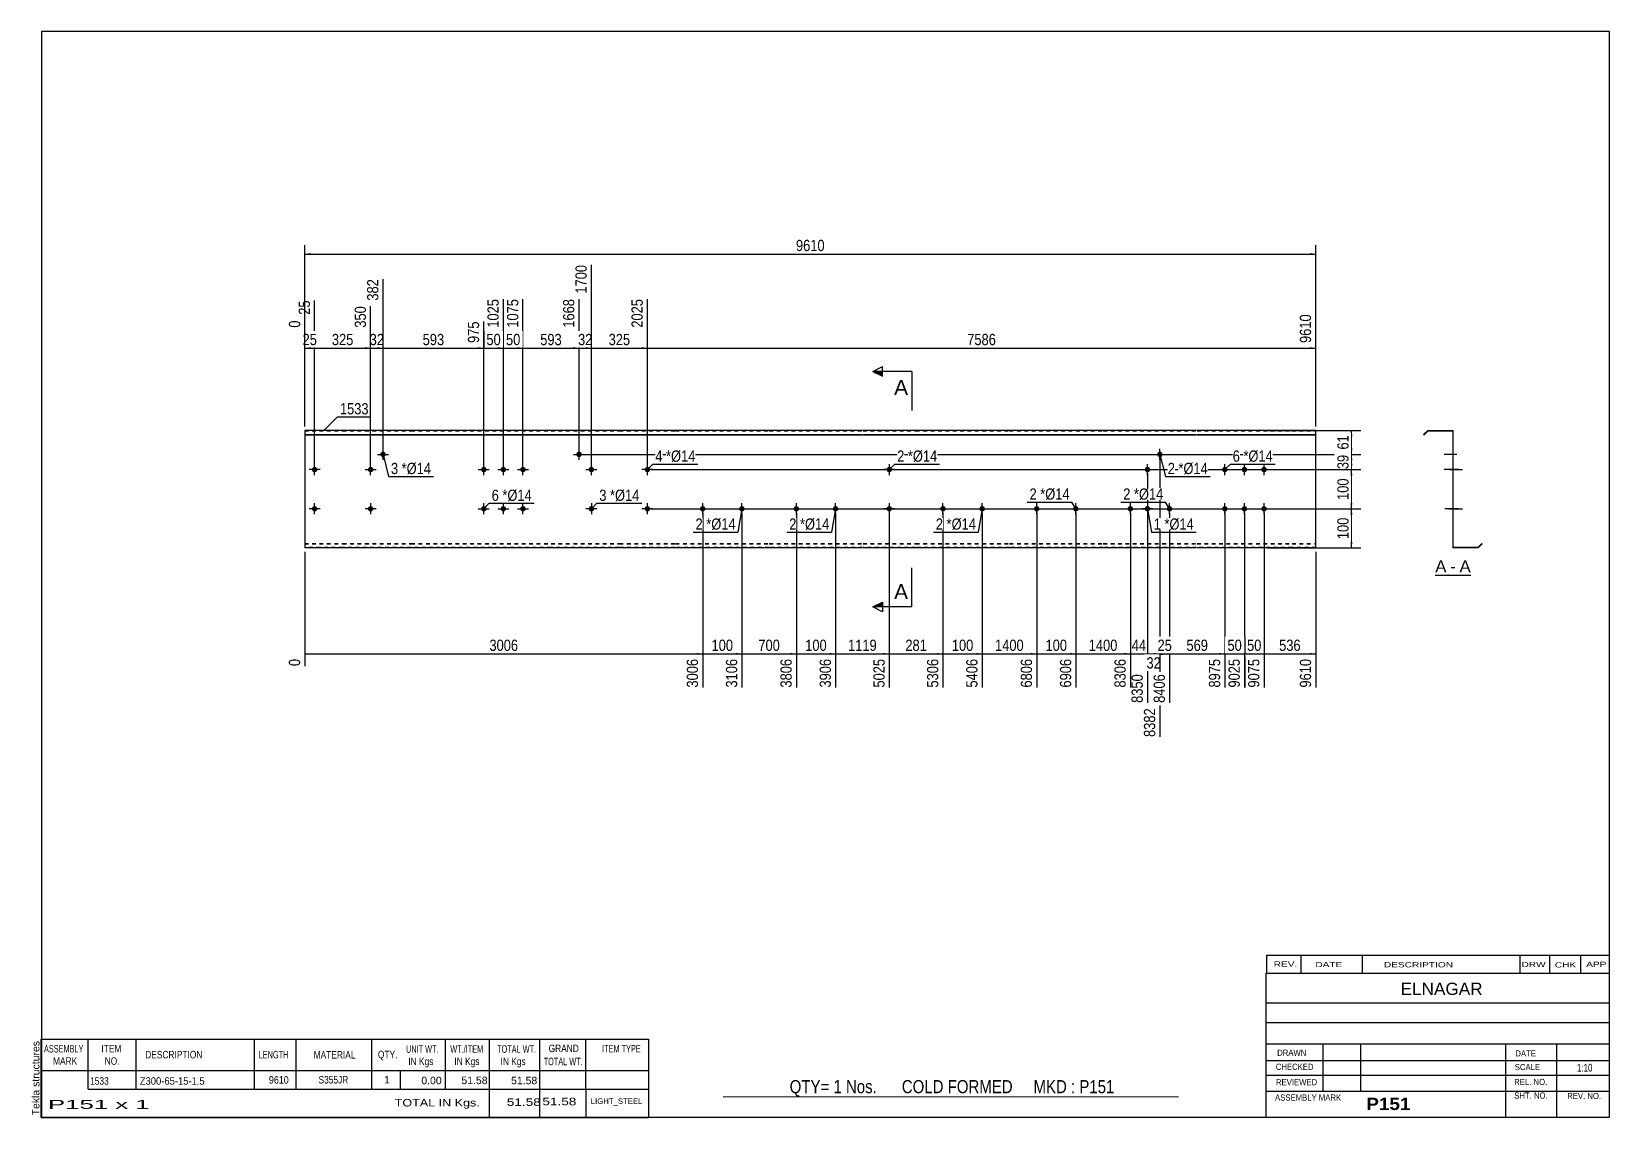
# Model space of a CAD drawing. Header units: millimetres. Extents: x -70 to 333, y -160 to 117.
import ezdxf

# ---------------------------------------------------------------- set-up
doc = ezdxf.new("R2010")
doc.units = ezdxf.units.MM
doc.linetypes.add('DXK_LINE_DOT1', pattern=[1.8814, 0.9407, -0.9407])
doc.styles.add('Arial', font='ARIAL.TTF', dxfattribs={"height": 0.2})
doc.styles.add('Arial Bold', font='ARIALBD.TTF', dxfattribs={"height": 0.2})
doc.styles.add('Arial Narrow', font='ARIALN.TTF', dxfattribs={"height": 0.2})

# ---------------------------------------------------------------- blocks, each defined once
blk = doc.blocks.new('Unknown-629091701-2067')
at = {"color": 5, "linetype": 'Continuous'}
for p, q in [((332.8, 116.75), (-67.2, 116.75)), ((-67.2, 116.75), (-67.2, -160.25)), ((332.8, -160.25), (332.8, 116.75)), ((-67.2, -160.25), (332.8, -160.25))]:
    blk.add_line(p, q, dxfattribs=at)
at = {"color": 174, "linetype": 'Continuous', "style": 'Arial'}
blk.add_text('Tekla structures', height=1.9102, rotation=90, dxfattribs=at).set_placement((-67.7, -159.75))
blk = doc.blocks.new('Unknown-629091701-12 - 1243')
at = {"color": 7, "linetype": 'Continuous'}
blk.add_line((288.37, -21.95), (297.4, -21.95), dxfattribs=at)
at = {"color": 0, "linetype": 'Continuous'}
blk.add_wipeout([(291.21, -21.2), (291.21, -18), (288.37, -18), (288.37, -21.2)], dxfattribs=at)
blk.add_wipeout([(293.6, -21.2), (293.6, -18), (292.17, -18), (292.17, -21.2)], dxfattribs=at)
at = {"color": 96, "linetype": 'Continuous', "style": 'Arial'}
blk.add_text('A', height=3.06, dxfattribs=at).set_placement((288.37, -21.2))
at = {"color": 0, "linetype": 'Continuous'}
blk.add_wipeout([(297.4, -21.2), (297.4, -18), (294.56, -18), (294.56, -21.2)], dxfattribs=at)
at = {"color": 96, "linetype": 'Continuous', "style": 'Arial'}
for s, p in [('-', (292.17, -21.2)), ('A', (294.56, -21.2))]:
    blk.add_text(s, height=3.06, dxfattribs=at).set_placement(p)
blk = doc.blocks.new('Bolt-629091701-1223 - 1203')
at = {"linetype": 'Continuous'}
for points in [[(44.95, 5, -1), (46.35, 5, -1)], [(49.95, 5, -1), (51.35, 5, -1)], [(54.95, 5, -1), (56.35, 5, -1)], [(44.95, -5, -1), (46.35, -5, -1)], [(49.95, -5, -1), (51.35, -5, -1)], [(54.95, -5, -1), (56.35, -5, -1)]]:
    blk.add_hatch(color=3, dxfattribs=at).paths.add_polyline_path(points)
at = {"color": 3, "linetype": 'Continuous'}
for p, q in [((44.25, 5), (47.05, 5)), ((45.65, 3.6), (45.65, 6.4)), ((49.25, 5), (52.05, 5)), ((50.65, 3.6), (50.65, 6.4)), ((54.25, 5), (57.05, 5)), ((55.65, 3.6), (55.65, 6.4)), ((45.65, -6.4), (45.65, -3.6)), ((50.65, -6.4), (50.65, -3.6)), ((55.65, -6.4), (55.65, -3.6)), ((44.25, -5), (47.05, -5)), ((49.25, -5), (52.05, -5)), ((54.25, -5), (57.05, -5))]:
    blk.add_line(p, q, dxfattribs=at)
blk = doc.blocks.new('Part-629091701-1218 - 1203')
at = {"color": 2, "linetype": 'Continuous'}
for p, q in [((9.6, 15), (0, 15)), ((0, 15), (0, -15)), ((0, 13.94), (9.6, 13.94)), ((0, 13.83), (9.6, 13.83)), ((27.05, 15), (9.7, 15)), ((9.7, 13.94), (27.05, 13.94)), ((9.7, 13.83), (27.05, 13.83)), ((62.75, 15), (27.15, 15)), ((27.15, 13.94), (62.75, 13.94)), ((27.15, 13.83), (62.75, 13.83)), ((80.2, 15), (62.85, 15)), ((62.85, 13.94), (80.2, 13.94)), ((62.85, 13.83), (80.2, 13.83)), ((94.49, 15), (80.3, 15)), ((80.3, 13.94), (94.49, 13.94)), ((80.3, 13.83), (94.49, 13.83)), ((118.39, 15), (94.59, 15)), ((94.59, 13.94), (118.39, 13.94)), ((94.59, 13.83), (118.39, 13.83)), ((142.29, 15), (118.49, 15)), ((118.49, 13.94), (142.29, 13.94)), ((118.49, 13.83), (142.29, 13.83)), ((155.79, 15), (142.39, 15)), ((142.39, 13.94), (155.79, 13.94)), ((142.39, 13.83), (155.79, 13.83)), ((179.69, 15), (155.89, 15)), ((155.89, 13.94), (179.69, 13.94)), ((155.89, 13.83), (179.69, 13.83)), ((203.59, 15), (179.79, 15)), ((179.79, 13.94), (203.59, 13.94)), ((179.79, 13.83), (203.59, 13.83)), ((227.49, 15), (203.69, 15)), ((203.69, 13.94), (227.49, 13.94)), ((203.69, 13.83), (227.49, 13.83)), ((251.78, 15), (227.59, 15)), ((227.59, 13.94), (251.78, 13.94)), ((227.59, 13.83), (251.78, 13.83)), ((257.88, 15), (251.88, 15)), ((251.88, 13.94), (257.88, 13.94)), ((251.88, 13.83), (257.88, 13.83)), ((257.88, -15), (257.88, 15)), ((9.6, -15), (0, -15)), ((27.05, -15), (9.7, -15)), ((62.75, -15), (27.15, -15)), ((80.2, -15), (62.85, -15)), ((94.49, -15), (80.3, -15)), ((118.39, -15), (94.59, -15)), ((142.29, -15), (118.49, -15)), ((155.79, -15), (142.39, -15)), ((179.69, -15), (155.89, -15)), ((203.59, -15), (179.79, -15)), ((227.49, -15), (203.69, -15)), ((251.78, -15), (227.59, -15)), ((257.88, -15), (251.88, -15))]:
    blk.add_line(p, q, dxfattribs=at)
at = {"color": 7, "linetype": 'DXK_LINE_DOT1'}
for p, q in [((0, 14.85), (9.6, 14.85)), ((9.7, 14.85), (27.05, 14.85)), ((27.15, 14.85), (62.75, 14.85)), ((62.85, 14.85), (80.2, 14.85)), ((80.3, 14.85), (94.49, 14.85)), ((94.59, 14.85), (118.39, 14.85)), ((118.49, 14.85), (142.29, 14.85)), ((142.39, 14.85), (155.79, 14.85)), ((155.89, 14.85), (179.69, 14.85)), ((179.79, 14.85), (203.59, 14.85)), ((203.69, 14.85), (227.49, 14.85)), ((227.59, 14.85), (251.78, 14.85)), ((251.88, 14.85), (257.88, 14.85)), ((0, -13.83), (9.6, -13.83)), ((0, -13.94), (9.6, -13.94)), ((9.6, -14.85), (0, -14.85)), ((9.7, -13.83), (27.05, -13.83)), ((9.7, -13.94), (27.05, -13.94)), ((27.05, -14.85), (9.7, -14.85)), ((27.15, -13.83), (62.75, -13.83)), ((27.15, -13.94), (62.75, -13.94)), ((62.75, -14.85), (27.15, -14.85)), ((62.85, -13.83), (80.2, -13.83)), ((62.85, -13.94), (80.2, -13.94)), ((80.2, -14.85), (62.85, -14.85)), ((80.3, -13.83), (94.49, -13.83)), ((80.3, -13.94), (94.49, -13.94)), ((94.49, -14.85), (80.3, -14.85)), ((94.59, -13.83), (118.39, -13.83)), ((94.59, -13.94), (118.39, -13.94)), ((118.39, -14.85), (94.59, -14.85)), ((118.49, -13.83), (142.29, -13.83)), ((118.49, -13.94), (142.29, -13.94)), ((142.29, -14.85), (118.49, -14.85)), ((142.39, -13.83), (155.79, -13.83)), ((142.39, -13.94), (155.79, -13.94)), ((155.79, -14.85), (142.39, -14.85)), ((155.89, -13.83), (179.69, -13.83)), ((155.89, -13.94), (179.69, -13.94)), ((179.69, -14.85), (155.89, -14.85)), ((179.79, -13.83), (203.59, -13.83)), ((179.79, -13.94), (203.59, -13.94)), ((203.59, -14.85), (179.79, -14.85)), ((203.69, -13.83), (227.49, -13.83)), ((203.69, -13.94), (227.49, -13.94)), ((227.49, -14.85), (203.69, -14.85)), ((227.59, -13.83), (251.78, -13.83)), ((227.59, -13.94), (251.78, -13.94)), ((251.78, -14.85), (227.59, -14.85)), ((251.88, -13.83), (257.88, -13.83)), ((251.88, -13.94), (257.88, -13.94)), ((257.88, -14.85), (251.88, -14.85))]:
    blk.add_line(p, q, dxfattribs=at)
blk = doc.blocks.new('Bolt-629091701-1219 - 1203')
at = {"linetype": 'Continuous'}
for points in [[(210.59, -4.3, -1), (210.59, -5.7, -1)], [(220.59, -4.3, -1), (220.59, -5.7, -1)]]:
    blk.add_hatch(color=3, dxfattribs=at).paths.add_polyline_path(points)
at = {"color": 3, "linetype": 'Continuous'}
for p, q in [((210.59, -6.4), (210.59, -3.6)), ((220.59, -6.4), (220.59, -3.6)), ((209.19, -5), (211.99, -5)), ((219.19, -5), (221.99, -5))]:
    blk.add_line(p, q, dxfattribs=at)
blk = doc.blocks.new('Bolt-629091701-1220 - 1203')
at = {"linetype": 'Continuous'}
for points in [[(186.69, -4.3, -1), (186.69, -5.7, -1)], [(196.69, -4.3, -1), (196.69, -5.7, -1)]]:
    blk.add_hatch(color=3, dxfattribs=at).paths.add_polyline_path(points)
at = {"color": 3, "linetype": 'Continuous'}
for p, q in [((186.69, -6.4), (186.69, -3.6)), ((196.69, -6.4), (196.69, -3.6)), ((185.29, -5), (188.09, -5)), ((195.29, -5), (198.09, -5))]:
    blk.add_line(p, q, dxfattribs=at)
blk = doc.blocks.new('Bolt-629091701-1221 - 1203')
at = {"linetype": 'Continuous'}
for points in [[(162.79, -4.3, -1), (162.79, -5.7, -1)], [(172.79, -4.3, -1), (172.79, -5.7, -1)]]:
    blk.add_hatch(color=3, dxfattribs=at).paths.add_polyline_path(points)
at = {"color": 3, "linetype": 'Continuous'}
for p, q in [((162.79, -6.4), (162.79, -3.6)), ((172.79, -6.4), (172.79, -3.6)), ((161.39, -5), (164.19, -5)), ((171.39, -5), (174.19, -5))]:
    blk.add_line(p, q, dxfattribs=at)
blk = doc.blocks.new('Bolt-629091701-1222 - 1203')
at = {"linetype": 'Continuous'}
for points in [[(101.49, -4.3, -1), (101.49, -5.7, -1)], [(111.49, -4.3, -1), (111.49, -5.7, -1)]]:
    blk.add_hatch(color=3, dxfattribs=at).paths.add_polyline_path(points)
at = {"color": 3, "linetype": 'Continuous'}
for p, q in [((101.49, -6.4), (101.49, -3.6)), ((111.49, -6.4), (111.49, -3.6)), ((100.09, -5), (102.89, -5)), ((110.09, -5), (112.89, -5))]:
    blk.add_line(p, q, dxfattribs=at)
blk = doc.blocks.new('Bolt-629091701-1224 - 1203')
at = {"linetype": 'Continuous'}
blk.add_hatch(color=3, dxfattribs=at).paths.add_polyline_path([(19.25, 8.88, -1), (20.65, 8.88, -1)])
at = {"color": 3, "linetype": 'Continuous'}
for p, q in [((18.55, 8.88), (21.35, 8.88)), ((19.95, 7.48), (19.95, 10.28))]:
    blk.add_line(p, q, dxfattribs=at)
blk = doc.blocks.new('Bolt-629091701-1225 - 1203')
at = {"linetype": 'Continuous'}
blk.add_hatch(color=3, dxfattribs=at).paths.add_polyline_path([(16.09, 5, -1), (17.49, 5, -1)])
at = {"color": 3, "linetype": 'Continuous'}
for p, q in [((15.39, 5), (18.19, 5)), ((16.79, 3.6), (16.79, 6.4))]:
    blk.add_line(p, q, dxfattribs=at)
blk = doc.blocks.new('Bolt-629091701-1226 - 1203')
at = {"linetype": 'Continuous'}
blk.add_hatch(color=3, dxfattribs=at).paths.add_polyline_path([(17.49, -5, -1), (16.09, -5, -1)])
at = {"color": 3, "linetype": 'Continuous'}
for p, q in [((16.79, -3.6), (16.79, -6.4)), ((18.19, -5), (15.39, -5))]:
    blk.add_line(p, q, dxfattribs=at)
blk = doc.blocks.new('Bolt-629091701-1227 - 1203')
at = {"linetype": 'Continuous'}
blk.add_hatch(color=3, dxfattribs=at).paths.add_polyline_path([(69.24, 8.88, -1), (70.64, 8.88, -1)])
at = {"color": 3, "linetype": 'Continuous'}
for p, q in [((68.54, 8.88), (71.34, 8.88)), ((69.94, 7.48), (69.94, 10.28))]:
    blk.add_line(p, q, dxfattribs=at)
blk = doc.blocks.new('Bolt-629091701-1228 - 1203')
at = {"linetype": 'Continuous'}
blk.add_hatch(color=3, dxfattribs=at).paths.add_polyline_path([(72.4, 5, -1), (73.8, 5, -1)])
at = {"color": 3, "linetype": 'Continuous'}
for p, q in [((71.7, 5), (74.5, 5)), ((73.1, 3.6), (73.1, 6.4))]:
    blk.add_line(p, q, dxfattribs=at)
blk = doc.blocks.new('Bolt-629091701-1229 - 1203')
at = {"linetype": 'Continuous'}
blk.add_hatch(color=3, dxfattribs=at).paths.add_polyline_path([(73.8, -5, -1), (72.4, -5, -1)])
at = {"color": 3, "linetype": 'Continuous'}
for p, q in [((73.1, -3.6), (73.1, -6.4)), ((74.5, -5), (71.7, -5))]:
    blk.add_line(p, q, dxfattribs=at)
blk = doc.blocks.new('Bolt-629091701-1230 - 1203')
at = {"linetype": 'Continuous'}
for points in [[(1.8, 5, -1), (3.2, 5, -1)], [(86.69, 5, -1), (88.09, 5, -1)]]:
    blk.add_hatch(color=3, dxfattribs=at).paths.add_polyline_path(points)
at = {"color": 3, "linetype": 'Continuous'}
for p, q in [((3.9, 5), (1.1, 5)), ((2.5, 3.6), (2.5, 6.4)), ((88.79, 5), (85.99, 5)), ((87.39, 3.6), (87.39, 6.4))]:
    blk.add_line(p, q, dxfattribs=at)
blk = doc.blocks.new('Bolt-629091701-1231 - 1203')
at = {"linetype": 'Continuous'}
for points in [[(1.8, -5, -1), (3.2, -5, -1)], [(86.69, -5, -1), (88.09, -5, -1)]]:
    blk.add_hatch(color=3, dxfattribs=at).paths.add_polyline_path(points)
at = {"color": 3, "linetype": 'Continuous'}
for p, q in [((2.5, -6.4), (2.5, -3.6)), ((87.39, -6.4), (87.39, -3.6)), ((3.9, -5), (1.1, -5)), ((88.79, -5), (85.99, -5))]:
    blk.add_line(p, q, dxfattribs=at)
blk = doc.blocks.new('Bolt-629091701-1232 - 1203')
at = {"linetype": 'Continuous'}
for points in [[(233.99, 5, -1), (235.39, 5, -1)], [(238.99, 5, -1), (240.39, 5, -1)], [(243.99, 5, -1), (245.39, 5, -1)], [(233.99, -5, -1), (235.39, -5, -1)], [(238.99, -5, -1), (240.39, -5, -1)], [(243.99, -5, -1), (245.39, -5, -1)]]:
    blk.add_hatch(color=3, dxfattribs=at).paths.add_polyline_path(points)
at = {"color": 3, "linetype": 'Continuous'}
for p, q in [((233.29, 5), (236.09, 5)), ((234.69, 3.6), (234.69, 6.4)), ((238.29, 5), (241.09, 5)), ((239.69, 3.6), (239.69, 6.4)), ((243.29, 5), (246.09, 5)), ((244.69, 3.6), (244.69, 6.4)), ((234.69, -6.4), (234.69, -3.6)), ((239.69, -6.4), (239.69, -3.6)), ((244.69, -6.4), (244.69, -3.6)), ((233.29, -5), (236.09, -5)), ((238.29, -5), (241.09, -5)), ((243.29, -5), (246.09, -5))]:
    blk.add_line(p, q, dxfattribs=at)
blk = doc.blocks.new('Bolt-629091701-1233 - 1203')
at = {"linetype": 'Continuous'}
blk.add_hatch(color=3, dxfattribs=at).paths.add_polyline_path([(217.41, 8.88, -1), (218.81, 8.88, -1)])
at = {"color": 3, "linetype": 'Continuous'}
for p, q in [((216.71, 8.88), (219.51, 8.88)), ((218.11, 7.48), (218.11, 10.28))]:
    blk.add_line(p, q, dxfattribs=at)
blk = doc.blocks.new('Bolt-629091701-1234 - 1203')
at = {"linetype": 'Continuous'}
blk.add_hatch(color=3, dxfattribs=at).paths.add_polyline_path([(214.25, 5, -1), (215.65, 5, -1)])
at = {"color": 3, "linetype": 'Continuous'}
for p, q in [((213.55, 5), (216.35, 5)), ((214.95, 3.6), (214.95, 6.4))]:
    blk.add_line(p, q, dxfattribs=at)
blk = doc.blocks.new('Bolt-629091701-1235 - 1203')
at = {"linetype": 'Continuous'}
blk.add_hatch(color=3, dxfattribs=at).paths.add_polyline_path([(215.65, -5, -1), (214.25, -5, -1)])
at = {"color": 3, "linetype": 'Continuous'}
for p, q in [((214.95, -3.6), (214.95, -6.4)), ((216.35, -5), (213.55, -5))]:
    blk.add_line(p, q, dxfattribs=at)
blk = doc.blocks.new('Bolt-629091701-1236 - 1203')
at = {"linetype": 'Continuous'}
for points in [[(149.79, 5, -1), (148.39, 5, -1)], [(149.79, -5, -1), (148.39, -5, -1)]]:
    blk.add_hatch(color=3, dxfattribs=at).paths.add_polyline_path(points)
at = {"color": 3, "linetype": 'Continuous'}
for p, q in [((150.49, 5), (147.69, 5)), ((149.09, 6.4), (149.09, 3.6)), ((149.09, -3.6), (149.09, -6.4)), ((150.49, -5), (147.69, -5))]:
    blk.add_line(p, q, dxfattribs=at)
blk = doc.blocks.new('Bolt-629091701-1237 - 1203')
at = {"linetype": 'Continuous'}
for points in [[(125.39, -4.3, -1), (125.39, -5.7, -1)], [(135.39, -4.3, -1), (135.39, -5.7, -1)]]:
    blk.add_hatch(color=3, dxfattribs=at).paths.add_polyline_path(points)
at = {"color": 3, "linetype": 'Continuous'}
for p, q in [((125.39, -6.4), (125.39, -3.6)), ((135.39, -6.4), (135.39, -3.6)), ((123.99, -5), (126.79, -5)), ((133.99, -5), (136.79, -5))]:
    blk.add_line(p, q, dxfattribs=at)
blk = doc.blocks.new('Bolt-629091701-1248 - 1243')
at = {"linetype": 'Continuous'}
blk.add_hatch(color=3, dxfattribs=at).paths.add_polyline_path([(292.96, -5.7), (292.96, -4.3), (292.81, -4.3), (292.81, -5.7)])
blk.add_hatch(color=3, dxfattribs=at).paths.add_polyline_path([(292.96, -5.7), (292.96, -4.3), (292.81, -4.3), (292.81, -5.7)])
at = {"color": 3, "linetype": 'Continuous'}
for p, q in [((291.86, -5), (294.61, -5)), ((291.86, -5), (294.61, -5)), ((292.81, -4.3), (292.96, -4.3)), ((292.81, -4.3), (292.96, -4.3)), ((292.81, -5.7), (292.96, -5.7)), ((292.81, -5.7), (292.96, -5.7))]:
    blk.add_line(p, q, dxfattribs=at)
blk = doc.blocks.new('Bolt-629091701-1264 - 1243')
at = {"linetype": 'Continuous'}
blk.add_hatch(color=3, dxfattribs=at).paths.add_polyline_path([(292.96, -5.7), (292.96, -4.3), (292.81, -4.3), (292.81, -5.7)])
blk.add_hatch(color=3, dxfattribs=at).paths.add_polyline_path([(292.96, -5.7), (292.96, -4.3), (292.81, -4.3), (292.81, -5.7)])
at = {"color": 3, "linetype": 'Continuous'}
for p, q in [((291.86, -5), (294.61, -5)), ((291.86, -5), (294.61, -5)), ((292.81, -4.3), (292.96, -4.3)), ((292.81, -4.3), (292.96, -4.3)), ((292.81, -5.7), (292.96, -5.7)), ((292.81, -5.7), (292.96, -5.7))]:
    blk.add_line(p, q, dxfattribs=at)
blk = doc.blocks.new('Part-629091701-1245 - 1243')
at = {"color": 2, "linetype": 'Continuous'}
for p, q in [((286.46, 15), (285.4, 13.94)), ((285.4, 13.94), (285.51, 13.83)), ((286.52, 14.85), (285.51, 13.83)), ((286.46, 15), (292.96, 15)), ((286.52, 14.85), (292.81, 14.85)), ((292.81, 14.85), (292.81, -15)), ((292.96, -14.85), (292.96, 15)), ((299.31, -15), (292.81, -15)), ((299.25, -14.85), (292.96, -14.85)), ((299.25, -14.85), (300.27, -13.83)), ((299.31, -15), (300.37, -13.94)), ((300.37, -13.94), (300.27, -13.83))]:
    blk.add_line(p, q, dxfattribs=at)
blk = doc.blocks.new('Bolt-629091701-1246 - 1243')
at = {"linetype": 'Continuous'}
blk.add_hatch(color=3, dxfattribs=at).paths.add_polyline_path([(292.96, -5.7), (292.96, -4.3), (292.81, -4.3), (292.81, -5.7)])
blk.add_hatch(color=3, dxfattribs=at).paths.add_polyline_path([(292.96, -5.7), (292.96, -4.3), (292.81, -4.3), (292.81, -5.7)])
at = {"color": 3, "linetype": 'Continuous'}
for p, q in [((291.86, -5), (294.61, -5)), ((291.86, -5), (294.61, -5)), ((292.81, -4.3), (292.96, -4.3)), ((292.81, -4.3), (292.96, -4.3)), ((292.81, -5.7), (292.96, -5.7)), ((292.81, -5.7), (292.96, -5.7))]:
    blk.add_line(p, q, dxfattribs=at)
blk = doc.blocks.new('Bolt-629091701-1247 - 1243')
at = {"linetype": 'Continuous'}
blk.add_hatch(color=3, dxfattribs=at).paths.add_polyline_path([(292.96, -5.7), (292.96, -4.3), (292.81, -4.3), (292.81, -5.7)])
blk.add_hatch(color=3, dxfattribs=at).paths.add_polyline_path([(292.96, -5.7), (292.96, -4.3), (292.81, -4.3), (292.81, -5.7)])
at = {"color": 3, "linetype": 'Continuous'}
for p, q in [((291.86, -5), (294.61, -5)), ((291.86, -5), (294.61, -5)), ((292.81, -4.3), (292.96, -4.3)), ((292.81, -4.3), (292.96, -4.3)), ((292.81, -5.7), (292.96, -5.7)), ((292.81, -5.7), (292.96, -5.7))]:
    blk.add_line(p, q, dxfattribs=at)
blk = doc.blocks.new('Bolt-629091701-1249 - 1243')
at = {"linetype": 'Continuous'}
blk.add_hatch(color=3, dxfattribs=at).paths.add_polyline_path([(292.96, -5.7), (292.96, -4.3), (292.81, -4.3), (292.81, -5.7)])
blk.add_hatch(color=3, dxfattribs=at).paths.add_polyline_path([(292.96, -5.7), (292.96, -4.3), (292.81, -4.3), (292.81, -5.7)])
at = {"color": 3, "linetype": 'Continuous'}
for p, q in [((291.86, -5), (294.61, -5)), ((291.86, -5), (294.61, -5)), ((292.81, -4.3), (292.96, -4.3)), ((292.81, -4.3), (292.96, -4.3)), ((292.81, -5.7), (292.96, -5.7)), ((292.81, -5.7), (292.96, -5.7))]:
    blk.add_line(p, q, dxfattribs=at)
blk = doc.blocks.new('Bolt-629091701-1250 - 1243')
at = {"linetype": 'Continuous'}
for points in [[(292.81, 5.7), (292.81, 4.3), (292.96, 4.3), (292.96, 5.7)], [(292.81, 5.7), (292.81, 4.3), (292.96, 4.3), (292.96, 5.7)], [(292.81, 5.7), (292.81, 4.3), (292.96, 4.3), (292.96, 5.7)], [(292.81, -4.3), (292.81, -5.7), (292.96, -5.7), (292.96, -4.3)], [(292.81, -4.3), (292.81, -5.7), (292.96, -5.7), (292.96, -4.3)], [(292.81, -4.3), (292.81, -5.7), (292.96, -5.7), (292.96, -4.3)]]:
    blk.add_hatch(color=3, dxfattribs=at).paths.add_polyline_path(points)
at = {"color": 3, "linetype": 'Continuous'}
for p, q in [((294.26, 5), (290.96, 5)), ((294.26, 5), (290.96, 5)), ((294.26, 5), (290.96, 5)), ((292.96, 5.7), (292.81, 5.7)), ((292.96, 5.7), (292.81, 5.7)), ((292.96, 5.7), (292.81, 5.7)), ((292.96, 4.3), (292.81, 4.3)), ((292.96, 4.3), (292.81, 4.3)), ((292.96, 4.3), (292.81, 4.3)), ((294.26, -5), (290.96, -5)), ((294.26, -5), (290.96, -5)), ((294.26, -5), (290.96, -5)), ((292.96, -4.3), (292.81, -4.3)), ((292.96, -4.3), (292.81, -4.3)), ((292.96, -4.3), (292.81, -4.3)), ((292.96, -5.7), (292.81, -5.7)), ((292.96, -5.7), (292.81, -5.7)), ((292.96, -5.7), (292.81, -5.7))]:
    blk.add_line(p, q, dxfattribs=at)
blk = doc.blocks.new('Bolt-629091701-1251 - 1243')
at = {"linetype": 'Continuous'}
blk.add_hatch(color=3, dxfattribs=at).paths.add_polyline_path([(292.81, 9.58), (292.81, 8.18), (292.96, 8.18), (292.96, 9.58)])
at = {"color": 3, "linetype": 'Continuous'}
for p, q in [((293.91, 8.88), (290.61, 8.88)), ((292.96, 9.58), (292.81, 9.58)), ((292.96, 8.18), (292.81, 8.18))]:
    blk.add_line(p, q, dxfattribs=at)
blk = doc.blocks.new('Bolt-629091701-1252 - 1243')
at = {"linetype": 'Continuous'}
blk.add_hatch(color=3, dxfattribs=at).paths.add_polyline_path([(292.81, 5.7), (292.81, 4.3), (292.96, 4.3), (292.96, 5.7)])
at = {"color": 3, "linetype": 'Continuous'}
for p, q in [((293.91, 5), (290.61, 5)), ((292.96, 5.7), (292.81, 5.7)), ((292.96, 4.3), (292.81, 4.3))]:
    blk.add_line(p, q, dxfattribs=at)
blk = doc.blocks.new('Bolt-629091701-1253 - 1243')
at = {"linetype": 'Continuous'}
blk.add_hatch(color=3, dxfattribs=at).paths.add_polyline_path([(292.96, -5.7), (292.96, -4.3), (292.81, -4.3), (292.81, -5.7)])
at = {"color": 3, "linetype": 'Continuous'}
for p, q in [((292.96, -4.3), (292.81, -4.3)), ((293.76, -5), (292.81, -5)), ((292.96, -5.7), (292.81, -5.7))]:
    blk.add_line(p, q, dxfattribs=at)
blk = doc.blocks.new('Bolt-629091701-1254 - 1243')
at = {"linetype": 'Continuous'}
blk.add_hatch(color=3, dxfattribs=at).paths.add_polyline_path([(292.81, 9.58), (292.81, 8.18), (292.96, 8.18), (292.96, 9.58)])
at = {"color": 3, "linetype": 'Continuous'}
for p, q in [((293.91, 8.88), (290.61, 8.88)), ((292.96, 9.58), (292.81, 9.58)), ((292.96, 8.18), (292.81, 8.18))]:
    blk.add_line(p, q, dxfattribs=at)
blk = doc.blocks.new('Bolt-629091701-1255 - 1243')
at = {"linetype": 'Continuous'}
blk.add_hatch(color=3, dxfattribs=at).paths.add_polyline_path([(292.81, 5.7), (292.81, 4.3), (292.96, 4.3), (292.96, 5.7)])
at = {"color": 3, "linetype": 'Continuous'}
for p, q in [((293.91, 5), (290.61, 5)), ((292.96, 5.7), (292.81, 5.7)), ((292.96, 4.3), (292.81, 4.3))]:
    blk.add_line(p, q, dxfattribs=at)
blk = doc.blocks.new('Bolt-629091701-1256 - 1243')
at = {"linetype": 'Continuous'}
blk.add_hatch(color=3, dxfattribs=at).paths.add_polyline_path([(292.96, -5.7), (292.96, -4.3), (292.81, -4.3), (292.81, -5.7)])
at = {"color": 3, "linetype": 'Continuous'}
for p, q in [((292.96, -4.3), (292.81, -4.3)), ((293.76, -5), (292.81, -5)), ((292.96, -5.7), (292.81, -5.7))]:
    blk.add_line(p, q, dxfattribs=at)
blk = doc.blocks.new('Bolt-629091701-1257 - 1243')
at = {"linetype": 'Continuous'}
blk.add_hatch(color=3, dxfattribs=at).paths.add_polyline_path([(292.81, 5.7), (292.81, 4.3), (292.96, 4.3), (292.96, 5.7)])
blk.add_hatch(color=3, dxfattribs=at).paths.add_polyline_path([(292.81, 5.7), (292.81, 4.3), (292.96, 4.3), (292.96, 5.7)])
at = {"color": 3, "linetype": 'Continuous'}
for p, q in [((292.01, 5), (295.31, 5)), ((292.01, 5), (295.31, 5)), ((292.81, 5.7), (292.96, 5.7)), ((292.81, 5.7), (292.96, 5.7)), ((292.81, 4.3), (292.96, 4.3)), ((292.81, 4.3), (292.96, 4.3))]:
    blk.add_line(p, q, dxfattribs=at)
blk = doc.blocks.new('Bolt-629091701-1258 - 1243')
at = {"linetype": 'Continuous'}
blk.add_hatch(color=3, dxfattribs=at).paths.add_polyline_path([(292.81, -4.3), (292.81, -5.7), (292.96, -5.7), (292.96, -4.3)])
blk.add_hatch(color=3, dxfattribs=at).paths.add_polyline_path([(292.81, -4.3), (292.81, -5.7), (292.96, -5.7), (292.96, -4.3)])
at = {"color": 3, "linetype": 'Continuous'}
for p, q in [((292.01, -5), (295.31, -5)), ((292.01, -5), (295.31, -5)), ((292.81, -4.3), (292.96, -4.3)), ((292.81, -4.3), (292.96, -4.3)), ((292.81, -5.7), (292.96, -5.7)), ((292.81, -5.7), (292.96, -5.7))]:
    blk.add_line(p, q, dxfattribs=at)
blk = doc.blocks.new('Bolt-629091701-1259 - 1243')
at = {"linetype": 'Continuous'}
for points in [[(292.81, 5.7), (292.81, 4.3), (292.96, 4.3), (292.96, 5.7)], [(292.81, 5.7), (292.81, 4.3), (292.96, 4.3), (292.96, 5.7)], [(292.81, 5.7), (292.81, 4.3), (292.96, 4.3), (292.96, 5.7)], [(292.81, -4.3), (292.81, -5.7), (292.96, -5.7), (292.96, -4.3)], [(292.81, -4.3), (292.81, -5.7), (292.96, -5.7), (292.96, -4.3)], [(292.81, -4.3), (292.81, -5.7), (292.96, -5.7), (292.96, -4.3)]]:
    blk.add_hatch(color=3, dxfattribs=at).paths.add_polyline_path(points)
at = {"color": 3, "linetype": 'Continuous'}
for p, q in [((294.26, 5), (290.96, 5)), ((294.26, 5), (290.96, 5)), ((294.26, 5), (290.96, 5)), ((292.96, 5.7), (292.81, 5.7)), ((292.96, 5.7), (292.81, 5.7)), ((292.96, 5.7), (292.81, 5.7)), ((292.96, 4.3), (292.81, 4.3)), ((292.96, 4.3), (292.81, 4.3)), ((292.96, 4.3), (292.81, 4.3)), ((294.26, -5), (290.96, -5)), ((294.26, -5), (290.96, -5)), ((294.26, -5), (290.96, -5)), ((292.96, -4.3), (292.81, -4.3)), ((292.96, -4.3), (292.81, -4.3)), ((292.96, -4.3), (292.81, -4.3)), ((292.96, -5.7), (292.81, -5.7)), ((292.96, -5.7), (292.81, -5.7)), ((292.96, -5.7), (292.81, -5.7))]:
    blk.add_line(p, q, dxfattribs=at)
blk = doc.blocks.new('Bolt-629091701-1260 - 1243')
at = {"linetype": 'Continuous'}
blk.add_hatch(color=3, dxfattribs=at).paths.add_polyline_path([(292.81, 9.58), (292.81, 8.18), (292.96, 8.18), (292.96, 9.58)])
at = {"color": 3, "linetype": 'Continuous'}
for p, q in [((293.91, 8.88), (290.61, 8.88)), ((292.96, 9.58), (292.81, 9.58)), ((292.96, 8.18), (292.81, 8.18))]:
    blk.add_line(p, q, dxfattribs=at)
blk = doc.blocks.new('Bolt-629091701-1261 - 1243')
at = {"linetype": 'Continuous'}
blk.add_hatch(color=3, dxfattribs=at).paths.add_polyline_path([(292.81, 5.7), (292.81, 4.3), (292.96, 4.3), (292.96, 5.7)])
at = {"color": 3, "linetype": 'Continuous'}
for p, q in [((293.91, 5), (290.61, 5)), ((292.96, 5.7), (292.81, 5.7)), ((292.96, 4.3), (292.81, 4.3))]:
    blk.add_line(p, q, dxfattribs=at)
blk = doc.blocks.new('Bolt-629091701-1262 - 1243')
at = {"linetype": 'Continuous'}
blk.add_hatch(color=3, dxfattribs=at).paths.add_polyline_path([(292.96, -5.7), (292.96, -4.3), (292.81, -4.3), (292.81, -5.7)])
at = {"color": 3, "linetype": 'Continuous'}
for p, q in [((292.96, -4.3), (292.81, -4.3)), ((293.76, -5), (292.81, -5)), ((292.96, -5.7), (292.81, -5.7))]:
    blk.add_line(p, q, dxfattribs=at)
blk = doc.blocks.new('Bolt-629091701-1263 - 1243')
at = {"linetype": 'Continuous'}
for points in [[(292.96, 4.3), (292.96, 5.7), (292.81, 5.7), (292.81, 4.3)], [(292.96, -5.7), (292.96, -4.3), (292.81, -4.3), (292.81, -5.7)]]:
    blk.add_hatch(color=3, dxfattribs=at).paths.add_polyline_path(points)
at = {"color": 3, "linetype": 'Continuous'}
for p, q in [((292.96, 5), (290.81, 5)), ((292.96, 5.7), (292.81, 5.7)), ((292.96, 4.3), (292.81, 4.3)), ((292.96, -5), (290.81, -5)), ((292.96, -4.3), (292.81, -4.3)), ((292.96, -5.7), (292.81, -5.7))]:
    blk.add_line(p, q, dxfattribs=at)
blk = doc.blocks.new('StraightDimension-629091701-1289 - 1203')
at = {"linetype": 'Continuous'}
blk.add_hatch(color=7, dxfattribs=at).paths.add_polyline_path([(213.45, -41.75), (214.95, -42), (213.45, -42.25)])
at = {"color": 7, "linetype": 'Continuous'}
for p, q in [((214.95, 4), (214.95, -54.51)), ((210.59, -6), (210.59, -50.61)), ((210.59, -42), (214.95, -42))]:
    blk.add_line(p, q, dxfattribs=at)
at = {"color": 0}
blk.add_wipeout([(215.2, -41.85), (215.2, -37.65), (210.34, -37.65), (210.34, -41.85)], dxfattribs=at)
at = {"color": 0, "linetype": 'Continuous'}
blk.add_wipeout([(214.35, -46.6), (210.15, -46.6), (210.15, -55.11), (214.35, -55.11)], dxfattribs=at)
at = {"color": 3, "style": 'Arial Narrow'}
blk.add_text('44', height=2.863, dxfattribs=at).set_placement((210.94, -41.25))
at = {"color": 3, "linetype": 'Continuous', "style": 'Arial Narrow'}
blk.add_text('8350', height=2.863, rotation=90.0002, dxfattribs=at).set_placement((213.75, -54.51))
blk = doc.blocks.new('StraightDimension-629091701-1284 - 1203')
at = {"linetype": 'Continuous'}
blk.add_hatch(color=7, dxfattribs=at).paths.add_polyline_path([(243.19, -41.75), (244.69, -42), (243.19, -42.25)])
at = {"color": 7, "linetype": 'Continuous'}
for p, q in [((239.69, -6), (239.69, -50.61)), ((244.69, -6), (244.69, -50.61)), ((239.69, -42), (244.69, -42))]:
    blk.add_line(p, q, dxfattribs=at)
at = {"color": 0}
blk.add_wipeout([(244.62, -41.85), (244.62, -37.65), (239.76, -37.65), (239.76, -41.85)], dxfattribs=at)
at = {"color": 0, "linetype": 'Continuous'}
blk.add_wipeout([(244.09, -42.7), (239.89, -42.7), (239.89, -51.21), (244.09, -51.21)], dxfattribs=at)
at = {"color": 3, "style": 'Arial Narrow'}
blk.add_text('50', height=2.863, dxfattribs=at).set_placement((240.36, -41.25))
at = {"color": 3, "linetype": 'Continuous', "style": 'Arial Narrow'}
blk.add_text('9075', height=2.863, rotation=90.0002, dxfattribs=at).set_placement((243.49, -50.61))
blk = doc.blocks.new('StraightDimension-629091701-1283 - 1203')
at = {"linetype": 'Continuous'}
blk.add_hatch(color=7, dxfattribs=at).paths.add_polyline_path([(256.38, -41.75), (257.88, -42), (256.38, -42.25)])
at = {"color": 7, "linetype": 'Continuous'}
for p, q in [((244.69, -6), (244.69, -50.61)), ((257.88, -16), (257.88, -50.61)), ((244.69, -42), (257.88, -42))]:
    blk.add_line(p, q, dxfattribs=at)
at = {"color": 0}
blk.add_wipeout([(254.63, -41.85), (254.63, -37.65), (247.94, -37.65), (247.94, -41.85)], dxfattribs=at)
at = {"color": 0, "linetype": 'Continuous'}
blk.add_wipeout([(257.28, -42.7), (253.08, -42.7), (253.08, -51.21), (257.28, -51.21)], dxfattribs=at)
at = {"color": 3, "style": 'Arial Narrow'}
blk.add_text('536', height=2.863, dxfattribs=at).set_placement((248.54, -41.25))
at = {"color": 3, "linetype": 'Continuous', "style": 'Arial Narrow'}
blk.add_text('9610', height=2.863, rotation=90.0002, dxfattribs=at).set_placement((256.68, -50.61))
blk = doc.blocks.new('StraightDimension-629091701-1357 - 1203')
at = {"linetype": 'Continuous'}
blk.add_hatch(color=7, dxfattribs=at).paths.add_polyline_path([(68.44, 36.25), (69.94, 36), (68.44, 35.75)])
at = {"color": 7, "linetype": 'Continuous'}
for p, q in [((55.65, 6), (55.65, 48.51)), ((69.94, 9.88), (69.94, 48.51)), ((55.65, 36), (69.94, 36))]:
    blk.add_line(p, q, dxfattribs=at)
at = {"color": 0}
blk.add_wipeout([(66.14, 36.15), (66.14, 40.35), (59.45, 40.35), (59.45, 36.15)], dxfattribs=at)
at = {"color": 0, "linetype": 'Continuous'}
blk.add_wipeout([(69.34, 49.11), (65.14, 49.11), (65.14, 40.6), (69.34, 40.6)], dxfattribs=at)
at = {"color": 3, "linetype": 'Continuous', "style": 'Arial Narrow'}
blk.add_text('1668', height=2.863, rotation=90.0002, dxfattribs=at).set_placement((68.74, 41.2))
at = {"color": 3, "style": 'Arial Narrow'}
blk.add_text('593', height=2.863, dxfattribs=at).set_placement((60.05, 36.75))
blk = doc.blocks.new('StraightDimension-629091701-1293 - 1203')
at = {"linetype": 'Continuous'}
blk.add_hatch(color=7, dxfattribs=at).paths.add_polyline_path([(171.29, -41.75), (172.79, -42), (171.29, -42.25)])
at = {"color": 7, "linetype": 'Continuous'}
for p, q in [((162.79, -6), (162.79, -50.61)), ((172.79, -6), (172.79, -50.61)), ((162.79, -42), (172.79, -42))]:
    blk.add_line(p, q, dxfattribs=at)
at = {"color": 0}
blk.add_wipeout([(171.13, -41.85), (171.13, -37.65), (164.45, -37.65), (164.45, -41.85)], dxfattribs=at)
at = {"color": 0, "linetype": 'Continuous'}
blk.add_wipeout([(172.19, -42.7), (167.99, -42.7), (167.99, -51.21), (172.19, -51.21)], dxfattribs=at)
at = {"color": 3, "style": 'Arial Narrow'}
blk.add_text('100', height=2.863, dxfattribs=at).set_placement((165.05, -41.25))
at = {"color": 3, "linetype": 'Continuous', "style": 'Arial Narrow'}
blk.add_text('5406', height=2.863, rotation=90.0002, dxfattribs=at).set_placement((171.59, -50.61))
blk = doc.blocks.new('StraightDimension-629091701-1361 - 1203')
at = {"linetype": 'Continuous'}
blk.add_hatch(color=7, dxfattribs=at).paths.add_polyline_path([(18.45, 36.25), (19.95, 36), (18.45, 35.75)])
at = {"color": 7, "linetype": 'Continuous'}
for p, q in [((19.95, 9.88), (19.95, 53.58)), ((16.79, 6), (16.79, 46.68)), ((16.79, 36), (19.95, 36))]:
    blk.add_line(p, q, dxfattribs=at)
at = {"color": 0, "linetype": 'Continuous'}
blk.add_wipeout([(19.35, 54.18), (15.15, 54.18), (15.15, 47.5), (19.35, 47.5)], dxfattribs=at)
at = {"color": 0}
blk.add_wipeout([(20.8, 36.15), (20.8, 40.35), (15.94, 40.35), (15.94, 36.15)], dxfattribs=at)
at = {"color": 3, "linetype": 'Continuous', "style": 'Arial Narrow'}
blk.add_text('382', height=2.863, rotation=90.0002, dxfattribs=at).set_placement((18.75, 48.1))
at = {"color": 3, "style": 'Arial Narrow'}
blk.add_text('32', height=2.863, dxfattribs=at).set_placement((16.54, 36.75))
blk = doc.blocks.new('StraightDimension-629091701-1297 - 1203')
at = {"linetype": 'Continuous'}
blk.add_hatch(color=7, dxfattribs=at).paths.add_polyline_path([(123.89, -41.75), (125.39, -42), (123.89, -42.25)])
at = {"color": 7, "linetype": 'Continuous'}
for p, q in [((111.49, -6), (111.49, -50.61)), ((125.39, -6), (125.39, -50.61)), ((111.49, -42), (125.39, -42))]:
    blk.add_line(p, q, dxfattribs=at)
at = {"color": 0}
blk.add_wipeout([(121.78, -41.85), (121.78, -37.65), (115.1, -37.65), (115.1, -41.85)], dxfattribs=at)
at = {"color": 0, "linetype": 'Continuous'}
blk.add_wipeout([(124.79, -42.7), (120.59, -42.7), (120.59, -51.21), (124.79, -51.21)], dxfattribs=at)
at = {"color": 3, "style": 'Arial Narrow'}
blk.add_text('700', height=2.863, dxfattribs=at).set_placement((115.7, -41.25))
at = {"color": 3, "linetype": 'Continuous', "style": 'Arial Narrow'}
blk.add_text('3806', height=2.863, rotation=90.0002, dxfattribs=at).set_placement((124.19, -50.61))
blk = doc.blocks.new('StraightDimension-629091701-1356 - 1203')
at = {"linetype": 'Continuous'}
blk.add_hatch(color=7, dxfattribs=at).paths.add_polyline_path([(71.6, 36.25), (73.1, 36), (71.6, 35.75)])
at = {"color": 7, "linetype": 'Continuous'}
for p, q in [((73.1, 6), (73.1, 57.21)), ((69.94, 9.88), (69.94, 48.51)), ((69.94, 36), (73.1, 36))]:
    blk.add_line(p, q, dxfattribs=at)
at = {"color": 0, "linetype": 'Continuous'}
blk.add_wipeout([(72.5, 57.81), (68.3, 57.81), (68.3, 49.3), (72.5, 49.3)], dxfattribs=at)
at = {"color": 0}
blk.add_wipeout([(73.95, 36.15), (73.95, 40.35), (69.09, 40.35), (69.09, 36.15)], dxfattribs=at)
at = {"color": 3, "linetype": 'Continuous', "style": 'Arial Narrow'}
blk.add_text('1700', height=2.863, rotation=90.0002, dxfattribs=at).set_placement((71.9, 49.9))
at = {"color": 3, "style": 'Arial Narrow'}
blk.add_text('32', height=2.863, dxfattribs=at).set_placement((69.69, 36.75))
blk = doc.blocks.new('StraightDimension-629091701-1292 - 1203')
at = {"linetype": 'Continuous'}
blk.add_hatch(color=7, dxfattribs=at).paths.add_polyline_path([(185.19, -41.75), (186.69, -42), (185.19, -42.25)])
at = {"color": 7, "linetype": 'Continuous'}
for p, q in [((172.79, -6), (172.79, -50.61)), ((186.69, -6), (186.69, -50.61)), ((172.79, -42), (186.69, -42))]:
    blk.add_line(p, q, dxfattribs=at)
at = {"color": 0}
blk.add_wipeout([(184, -41.85), (184, -37.65), (175.48, -37.65), (175.48, -41.85)], dxfattribs=at)
at = {"color": 0, "linetype": 'Continuous'}
blk.add_wipeout([(186.09, -42.7), (181.89, -42.7), (181.89, -51.21), (186.09, -51.21)], dxfattribs=at)
at = {"color": 3, "style": 'Arial Narrow'}
blk.add_text('1400', height=2.863, dxfattribs=at).set_placement((176.08, -41.25))
at = {"color": 3, "linetype": 'Continuous', "style": 'Arial Narrow'}
blk.add_text('6806', height=2.863, rotation=90.0002, dxfattribs=at).set_placement((185.49, -50.61))
blk = doc.blocks.new('StraightDimension-629091701-1355 - 1203')
at = {"linetype": 'Continuous'}
blk.add_hatch(color=7, dxfattribs=at).paths.add_polyline_path([(85.89, 36.25), (87.39, 36), (85.89, 35.75)])
at = {"color": 7, "linetype": 'Continuous'}
for p, q in [((73.1, 6), (73.1, 57.21)), ((87.39, 6), (87.39, 48.51)), ((73.1, 36), (87.39, 36))]:
    blk.add_line(p, q, dxfattribs=at)
at = {"color": 0}
blk.add_wipeout([(83.59, 36.15), (83.59, 40.35), (76.9, 40.35), (76.9, 36.15)], dxfattribs=at)
at = {"color": 0, "linetype": 'Continuous'}
blk.add_wipeout([(86.79, 49.11), (82.59, 49.11), (82.59, 40.6), (86.79, 40.6)], dxfattribs=at)
at = {"color": 3, "linetype": 'Continuous', "style": 'Arial Narrow'}
blk.add_text('2025', height=2.863, rotation=90.0002, dxfattribs=at).set_placement((86.19, 41.2))
at = {"color": 3, "style": 'Arial Narrow'}
blk.add_text('325', height=2.863, dxfattribs=at).set_placement((77.5, 36.75))
blk = doc.blocks.new('StraightDimension-629091701-1291 - 1203')
at = {"linetype": 'Continuous'}
blk.add_hatch(color=7, dxfattribs=at).paths.add_polyline_path([(195.19, -41.75), (196.69, -42), (195.19, -42.25)])
at = {"color": 7, "linetype": 'Continuous'}
for p, q in [((186.69, -6), (186.69, -50.61)), ((196.69, -6), (196.69, -50.61)), ((186.69, -42), (196.69, -42))]:
    blk.add_line(p, q, dxfattribs=at)
at = {"color": 0}
blk.add_wipeout([(195.03, -41.85), (195.03, -37.65), (188.35, -37.65), (188.35, -41.85)], dxfattribs=at)
at = {"color": 0, "linetype": 'Continuous'}
blk.add_wipeout([(196.09, -42.7), (191.89, -42.7), (191.89, -51.21), (196.09, -51.21)], dxfattribs=at)
at = {"color": 3, "style": 'Arial Narrow'}
blk.add_text('100', height=2.863, dxfattribs=at).set_placement((188.95, -41.25))
at = {"color": 3, "linetype": 'Continuous', "style": 'Arial Narrow'}
blk.add_text('6906', height=2.863, rotation=90.0002, dxfattribs=at).set_placement((195.49, -50.61))
blk = doc.blocks.new('StraightDimension-629091701-1286 - 1203')
at = {"linetype": 'Continuous'}
blk.add_hatch(color=7, dxfattribs=at).paths.add_polyline_path([(233.19, -41.75), (234.69, -42), (233.19, -42.25)])
at = {"color": 7, "linetype": 'Continuous'}
for p, q in [((220.59, -6), (220.59, -54.51)), ((234.69, -6), (234.69, -50.61)), ((220.59, -42), (234.69, -42))]:
    blk.add_line(p, q, dxfattribs=at)
at = {"color": 0}
blk.add_wipeout([(230.98, -41.85), (230.98, -37.65), (224.3, -37.65), (224.3, -41.85)], dxfattribs=at)
at = {"color": 0, "linetype": 'Continuous'}
blk.add_wipeout([(234.09, -42.7), (229.89, -42.7), (229.89, -51.21), (234.09, -51.21)], dxfattribs=at)
at = {"color": 3, "style": 'Arial Narrow'}
blk.add_text('569', height=2.863, dxfattribs=at).set_placement((224.9, -41.25))
at = {"color": 3, "linetype": 'Continuous', "style": 'Arial Narrow'}
blk.add_text('8975', height=2.863, rotation=90.0002, dxfattribs=at).set_placement((233.49, -50.61))
blk = doc.blocks.new('StraightDimension-629091701-1354 - 1203')
at = {"linetype": 'Continuous'}
blk.add_hatch(color=7, dxfattribs=at).paths.add_polyline_path([(256.38, 36.25), (257.88, 36), (256.38, 35.75)])
at = {"color": 7, "linetype": 'Continuous'}
for p, q in [((87.39, 6), (87.39, 48.51)), ((257.88, 16), (257.88, 44.61)), ((87.39, 36), (257.88, 36))]:
    blk.add_line(p, q, dxfattribs=at)
at = {"color": 0, "linetype": 'Continuous'}
blk.add_wipeout([(257.28, 45.21), (253.08, 45.21), (253.08, 36.7), (257.28, 36.7)], dxfattribs=at)
at = {"color": 0}
blk.add_wipeout([(176.9, 36.15), (176.9, 40.35), (168.38, 40.35), (168.38, 36.15)], dxfattribs=at)
at = {"color": 3, "linetype": 'Continuous', "style": 'Arial Narrow'}
blk.add_text('9610', height=2.863, rotation=90.0002, dxfattribs=at).set_placement((256.68, 37.3))
at = {"color": 3, "style": 'Arial Narrow'}
blk.add_text('7586', height=2.863, dxfattribs=at).set_placement((168.98, 36.75))
blk = doc.blocks.new('StraightDimension-629091701-1290 - 1203')
at = {"linetype": 'Continuous'}
blk.add_hatch(color=7, dxfattribs=at).paths.add_polyline_path([(209.09, -41.75), (210.59, -42), (209.09, -42.25)])
at = {"color": 7, "linetype": 'Continuous'}
for p, q in [((196.69, -6), (196.69, -50.61)), ((210.59, -6), (210.59, -50.61)), ((196.69, -42), (210.59, -42))]:
    blk.add_line(p, q, dxfattribs=at)
at = {"color": 0}
blk.add_wipeout([(207.9, -41.85), (207.9, -37.65), (199.38, -37.65), (199.38, -41.85)], dxfattribs=at)
at = {"color": 0, "linetype": 'Continuous'}
blk.add_wipeout([(209.99, -42.7), (205.79, -42.7), (205.79, -51.21), (209.99, -51.21)], dxfattribs=at)
at = {"color": 3, "style": 'Arial Narrow'}
blk.add_text('1400', height=2.863, dxfattribs=at).set_placement((199.98, -41.25))
at = {"color": 3, "linetype": 'Continuous', "style": 'Arial Narrow'}
blk.add_text('8306', height=2.863, rotation=90.0002, dxfattribs=at).set_placement((209.39, -50.61))
blk = doc.blocks.new('StraightDimension-629091701-1299 - 1203')
at = {"linetype": 'Continuous'}
blk.add_hatch(color=7, dxfattribs=at).paths.add_polyline_path([(99.99, -41.75), (101.49, -42), (99.99, -42.25)])
at = {"color": 7, "linetype": 'Continuous'}
for p, q in [((101.49, -6), (101.49, -50.61)), ((0, -16), (0, -45.13)), ((0, -42), (101.49, -42))]:
    blk.add_line(p, q, dxfattribs=at)
at = {"color": 0}
blk.add_wipeout([(55, -41.85), (55, -37.65), (46.49, -37.65), (46.49, -41.85)], dxfattribs=at)
at = {"color": 0, "linetype": 'Continuous'}
for points in [[(-0.6, -42.7), (-4.8, -42.7), (-4.8, -45.73), (-0.6, -45.73)], [(100.89, -42.7), (96.69, -42.7), (96.69, -51.21), (100.89, -51.21)]]:
    blk.add_wipeout(points, dxfattribs=at)
at = {"color": 3, "style": 'Arial Narrow'}
blk.add_text('3006', height=2.863, dxfattribs=at).set_placement((47.09, -41.25))
at = {"color": 3, "linetype": 'Continuous', "style": 'Arial Narrow'}
for s, height, p in [('0', 2.86, (-1.2, -45.13)), ('3006', 2.863, (100.29, -50.61))]:
    blk.add_text(s, height=height, rotation=90.0002, dxfattribs=at).set_placement(p)
blk = doc.blocks.new('StraightDimension-629091701-1358 - 1203')
at = {"linetype": 'Continuous'}
blk.add_hatch(color=7, dxfattribs=at).paths.add_polyline_path([(54.15, 36.25), (55.65, 36), (54.15, 35.75)])
at = {"color": 7, "linetype": 'Continuous'}
for p, q in [((50.65, 6), (50.65, 48.51)), ((55.65, 6), (55.65, 48.51)), ((50.65, 36), (55.65, 36))]:
    blk.add_line(p, q, dxfattribs=at)
at = {"color": 0}
blk.add_wipeout([(55.58, 36.15), (55.58, 40.35), (50.72, 40.35), (50.72, 36.15)], dxfattribs=at)
at = {"color": 0, "linetype": 'Continuous'}
blk.add_wipeout([(55.05, 49.11), (50.85, 49.11), (50.85, 40.6), (55.05, 40.6)], dxfattribs=at)
at = {"color": 3, "linetype": 'Continuous', "style": 'Arial Narrow'}
blk.add_text('1075', height=2.863, rotation=90.0002, dxfattribs=at).set_placement((54.45, 41.2))
at = {"color": 3, "style": 'Arial Narrow'}
blk.add_text('50', height=2.863, dxfattribs=at).set_placement((51.32, 36.75))
blk = doc.blocks.new('StraightDimension-629091701-1294 - 1203')
at = {"linetype": 'Continuous'}
blk.add_hatch(color=7, dxfattribs=at).paths.add_polyline_path([(161.29, -41.75), (162.79, -42), (161.29, -42.25)])
at = {"color": 7, "linetype": 'Continuous'}
for p, q in [((149.09, -6), (149.09, -50.61)), ((162.79, -6), (162.79, -50.61)), ((149.09, -42), (162.79, -42))]:
    blk.add_line(p, q, dxfattribs=at)
at = {"color": 0}
blk.add_wipeout([(159.28, -41.85), (159.28, -37.65), (152.6, -37.65), (152.6, -41.85)], dxfattribs=at)
at = {"color": 0, "linetype": 'Continuous'}
blk.add_wipeout([(162.19, -42.7), (157.99, -42.7), (157.99, -51.21), (162.19, -51.21)], dxfattribs=at)
at = {"color": 3, "style": 'Arial Narrow'}
blk.add_text('281', height=2.863, dxfattribs=at).set_placement((153.2, -41.25))
at = {"color": 3, "linetype": 'Continuous', "style": 'Arial Narrow'}
blk.add_text('5306', height=2.863, rotation=90.0002, dxfattribs=at).set_placement((161.59, -50.61))
blk = doc.blocks.new('StraightDimension-629091701-1288 - 1203')
at = {"linetype": 'Continuous'}
blk.add_hatch(color=7, dxfattribs=at).paths.add_polyline_path([(216.61, -41.75), (218.11, -42), (216.61, -42.25)])
at = {"color": 7, "linetype": 'Continuous'}
for p, q in [((218.11, 7.88), (218.11, -63.21)), ((214.95, 4), (214.95, -54.51)), ((214.95, -42), (218.11, -42))]:
    blk.add_line(p, q, dxfattribs=at)
at = {"color": 0}
blk.add_wipeout([(218.96, -46.35), (218.96, -42.15), (214.1, -42.15), (214.1, -46.35)], dxfattribs=at)
at = {"color": 0, "linetype": 'Continuous'}
blk.add_wipeout([(217.51, -55.3), (213.31, -55.3), (213.31, -63.81), (217.51, -63.81)], dxfattribs=at)
at = {"color": 3, "style": 'Arial Narrow'}
blk.add_text('32', height=2.863, dxfattribs=at).set_placement((214.7, -45.75))
at = {"color": 3, "linetype": 'Continuous', "style": 'Arial Narrow'}
blk.add_text('8382', height=2.863, rotation=90.0002, dxfattribs=at).set_placement((216.91, -63.21))
blk = doc.blocks.new('StraightDimension-629091701-1287 - 1203')
at = {"linetype": 'Continuous'}
blk.add_hatch(color=7, dxfattribs=at).paths.add_polyline_path([(219.09, -41.75), (220.59, -42), (219.09, -42.25)])
at = {"color": 7, "linetype": 'Continuous'}
for p, q in [((218.11, 7.88), (218.11, -63.21)), ((220.59, -6), (220.59, -54.51)), ((218.11, -42), (220.59, -42))]:
    blk.add_line(p, q, dxfattribs=at)
at = {"color": 0}
blk.add_wipeout([(221.78, -41.85), (221.78, -37.65), (216.92, -37.65), (216.92, -41.85)], dxfattribs=at)
at = {"color": 0, "linetype": 'Continuous'}
blk.add_wipeout([(219.99, -46.6), (215.79, -46.6), (215.79, -55.11), (219.99, -55.11)], dxfattribs=at)
at = {"color": 3, "style": 'Arial Narrow'}
blk.add_text('25', height=2.863, dxfattribs=at).set_placement((217.52, -41.25))
at = {"color": 3, "linetype": 'Continuous', "style": 'Arial Narrow'}
blk.add_text('8406', height=2.863, rotation=90.0002, dxfattribs=at).set_placement((219.39, -54.51))
blk = doc.blocks.new('StraightDimension-629091701-1359 - 1203')
at = {"linetype": 'Continuous'}
blk.add_hatch(color=7, dxfattribs=at).paths.add_polyline_path([(49.15, 36.25), (50.65, 36), (49.15, 35.75)])
at = {"color": 7, "linetype": 'Continuous'}
for p, q in [((50.65, 6), (50.65, 48.51)), ((45.65, 6), (45.65, 42.78)), ((45.65, 36), (50.65, 36))]:
    blk.add_line(p, q, dxfattribs=at)
at = {"color": 0}
blk.add_wipeout([(50.58, 36.15), (50.58, 40.35), (45.72, 40.35), (45.72, 36.15)], dxfattribs=at)
at = {"color": 0, "linetype": 'Continuous'}
blk.add_wipeout([(50.05, 49.11), (45.85, 49.11), (45.85, 40.6), (50.05, 40.6)], dxfattribs=at)
at = {"color": 3, "linetype": 'Continuous', "style": 'Arial Narrow'}
blk.add_text('1025', height=2.863, rotation=90.0002, dxfattribs=at).set_placement((49.45, 41.2))
at = {"color": 3, "style": 'Arial Narrow'}
blk.add_text('50', height=2.863, dxfattribs=at).set_placement((46.32, 36.75))
blk = doc.blocks.new('StraightDimension-629091701-1295 - 1203')
at = {"linetype": 'Continuous'}
blk.add_hatch(color=7, dxfattribs=at).paths.add_polyline_path([(147.59, -41.75), (149.09, -42), (147.59, -42.25)])
at = {"color": 7, "linetype": 'Continuous'}
for p, q in [((135.39, -6), (135.39, -50.61)), ((149.09, -6), (149.09, -50.61)), ((135.39, -42), (149.09, -42))]:
    blk.add_line(p, q, dxfattribs=at)
at = {"color": 0}
blk.add_wipeout([(146.5, -41.85), (146.5, -37.65), (137.98, -37.65), (137.98, -41.85)], dxfattribs=at)
at = {"color": 0, "linetype": 'Continuous'}
blk.add_wipeout([(148.49, -42.7), (144.29, -42.7), (144.29, -51.21), (148.49, -51.21)], dxfattribs=at)
at = {"color": 3, "style": 'Arial Narrow'}
blk.add_text('1119', height=2.863, dxfattribs=at).set_placement((138.58, -41.25))
at = {"color": 3, "linetype": 'Continuous', "style": 'Arial Narrow'}
blk.add_text('5025', height=2.863, rotation=90.0002, dxfattribs=at).set_placement((147.89, -50.61))
blk = doc.blocks.new('StraightDimension-629091701-1360 - 1203')
at = {"linetype": 'Continuous'}
blk.add_hatch(color=7, dxfattribs=at).paths.add_polyline_path([(44.15, 36.25), (45.65, 36), (44.15, 35.75)])
at = {"color": 7, "linetype": 'Continuous'}
for p, q in [((19.95, 9.88), (19.95, 53.58)), ((45.65, 6), (45.65, 42.78)), ((19.95, 36), (45.65, 36))]:
    blk.add_line(p, q, dxfattribs=at)
at = {"color": 0}
blk.add_wipeout([(36.14, 36.15), (36.14, 40.35), (29.46, 40.35), (29.46, 36.15)], dxfattribs=at)
at = {"color": 0, "linetype": 'Continuous'}
blk.add_wipeout([(45.05, 43.38), (40.85, 43.38), (40.85, 36.7), (45.05, 36.7)], dxfattribs=at)
at = {"color": 3, "linetype": 'Continuous', "style": 'Arial Narrow'}
blk.add_text('975', height=2.863, rotation=90.0002, dxfattribs=at).set_placement((44.45, 37.3))
at = {"color": 3, "style": 'Arial Narrow'}
blk.add_text('593', height=2.863, dxfattribs=at).set_placement((30.06, 36.75))
blk = doc.blocks.new('StraightDimension-629091701-1296 - 1203')
at = {"linetype": 'Continuous'}
blk.add_hatch(color=7, dxfattribs=at).paths.add_polyline_path([(133.89, -41.75), (135.39, -42), (133.89, -42.25)])
at = {"color": 7, "linetype": 'Continuous'}
for p, q in [((125.39, -6), (125.39, -50.61)), ((135.39, -6), (135.39, -50.61)), ((125.39, -42), (135.39, -42))]:
    blk.add_line(p, q, dxfattribs=at)
at = {"color": 0}
blk.add_wipeout([(133.73, -41.85), (133.73, -37.65), (127.05, -37.65), (127.05, -41.85)], dxfattribs=at)
at = {"color": 0, "linetype": 'Continuous'}
blk.add_wipeout([(134.79, -42.7), (130.59, -42.7), (130.59, -51.21), (134.79, -51.21)], dxfattribs=at)
at = {"color": 3, "style": 'Arial Narrow'}
blk.add_text('100', height=2.863, dxfattribs=at).set_placement((127.65, -41.25))
at = {"color": 3, "linetype": 'Continuous', "style": 'Arial Narrow'}
blk.add_text('3906', height=2.863, rotation=90.0002, dxfattribs=at).set_placement((134.19, -50.61))
blk = doc.blocks.new('StraightDimension-629091701-1298 - 1203')
at = {"linetype": 'Continuous'}
blk.add_hatch(color=7, dxfattribs=at).paths.add_polyline_path([(109.99, -41.75), (111.49, -42), (109.99, -42.25)])
at = {"color": 7, "linetype": 'Continuous'}
for p, q in [((101.49, -6), (101.49, -50.61)), ((111.49, -6), (111.49, -50.61)), ((101.49, -42), (111.49, -42))]:
    blk.add_line(p, q, dxfattribs=at)
at = {"color": 0}
blk.add_wipeout([(109.83, -41.85), (109.83, -37.65), (103.15, -37.65), (103.15, -41.85)], dxfattribs=at)
at = {"color": 0, "linetype": 'Continuous'}
blk.add_wipeout([(110.89, -42.7), (106.69, -42.7), (106.69, -51.21), (110.89, -51.21)], dxfattribs=at)
at = {"color": 3, "style": 'Arial Narrow'}
blk.add_text('100', height=2.863, dxfattribs=at).set_placement((103.75, -41.25))
at = {"color": 3, "linetype": 'Continuous', "style": 'Arial Narrow'}
blk.add_text('3106', height=2.863, rotation=90.0002, dxfattribs=at).set_placement((110.29, -50.61))
blk = doc.blocks.new('StraightDimension-629091701-1285 - 1203')
at = {"linetype": 'Continuous'}
blk.add_hatch(color=7, dxfattribs=at).paths.add_polyline_path([(238.19, -41.75), (239.69, -42), (238.19, -42.25)])
at = {"color": 7, "linetype": 'Continuous'}
for p, q in [((234.69, -6), (234.69, -50.61)), ((239.69, -6), (239.69, -50.61)), ((234.69, -42), (239.69, -42))]:
    blk.add_line(p, q, dxfattribs=at)
at = {"color": 0}
blk.add_wipeout([(239.62, -41.85), (239.62, -37.65), (234.76, -37.65), (234.76, -41.85)], dxfattribs=at)
at = {"color": 0, "linetype": 'Continuous'}
blk.add_wipeout([(239.09, -42.7), (234.89, -42.7), (234.89, -51.21), (239.09, -51.21)], dxfattribs=at)
at = {"color": 3, "style": 'Arial Narrow'}
blk.add_text('50', height=2.863, dxfattribs=at).set_placement((235.36, -41.25))
at = {"color": 3, "linetype": 'Continuous', "style": 'Arial Narrow'}
blk.add_text('9025', height=2.863, rotation=90.0002, dxfattribs=at).set_placement((238.49, -50.61))
blk = doc.blocks.new('StraightDimension-629091701-1362 - 1203')
at = {"linetype": 'Continuous'}
blk.add_hatch(color=7, dxfattribs=at).paths.add_polyline_path([(15.29, 36.25), (16.79, 36), (15.29, 35.75)])
at = {"color": 7, "linetype": 'Continuous'}
for p, q in [((2.5, 6), (2.5, 48.16)), ((16.79, 6), (16.79, 46.68)), ((2.5, 36), (16.79, 36))]:
    blk.add_line(p, q, dxfattribs=at)
at = {"color": 0}
blk.add_wipeout([(12.99, 36.15), (12.99, 40.35), (6.3, 40.35), (6.3, 36.15)], dxfattribs=at)
at = {"color": 0, "linetype": 'Continuous'}
blk.add_wipeout([(16.19, 47.28), (11.99, 47.28), (11.99, 40.6), (16.19, 40.6)], dxfattribs=at)
at = {"color": 3, "linetype": 'Continuous', "style": 'Arial Narrow'}
blk.add_text('350', height=2.863, rotation=90.0002, dxfattribs=at).set_placement((15.59, 41.2))
at = {"color": 3, "style": 'Arial Narrow'}
blk.add_text('325', height=2.863, dxfattribs=at).set_placement((6.9, 36.75))
blk = doc.blocks.new('StraightDimension-629091701-1363 - 1203')
at = {"linetype": 'Continuous'}
blk.add_hatch(color=7, dxfattribs=at).paths.add_polyline_path([(1, 36.25), (2.5, 36), (1, 35.75)])
at = {"color": 7, "linetype": 'Continuous'}
for p, q in [((2.5, 6), (2.5, 48.16)), ((0, 16), (0, 43.03)), ((0, 36), (2.5, 36))]:
    blk.add_line(p, q, dxfattribs=at)
at = {"color": 0, "linetype": 'Continuous'}
blk.add_wipeout([(1.9, 48.76), (-2.3, 48.76), (-2.3, 43.9), (1.9, 43.9)], dxfattribs=at)
at = {"color": 0}
blk.add_wipeout([(3.68, 36.15), (3.68, 40.35), (-1.18, 40.35), (-1.18, 36.15)], dxfattribs=at)
at = {"color": 0, "linetype": 'Continuous'}
blk.add_wipeout([(-0.6, 43.63), (-4.8, 43.63), (-4.8, 40.6), (-0.6, 40.6)], dxfattribs=at)
at = {"color": 3, "linetype": 'Continuous', "style": 'Arial Narrow'}
for s, height, p in [('25', 2.863, (1.3, 44.5)), ('0', 2.86, (-1.2, 41.2))]:
    blk.add_text(s, height=height, rotation=90.0002, dxfattribs=at).set_placement(p)
at = {"color": 3, "style": 'Arial Narrow'}
blk.add_text('25', height=2.863, dxfattribs=at).set_placement((-0.58, 36.75))
blk = doc.blocks.new('StraightDimension-629091701-1402 - 1203')
at = {"linetype": 'Continuous'}
for points in [[(266.75, 13.5), (267, 15), (267.25, 13.5)], [(267.25, 10.38), (267, 8.88), (266.75, 10.38)]]:
    blk.add_hatch(color=7, dxfattribs=at).paths.add_polyline_path(points)
at = {"color": 7, "linetype": 'Continuous'}
for p, q in [((245.69, 15), (269.4, 15)), ((267, 8.88), (267, 15)), ((70.94, 8.88), (269.4, 8.88))]:
    blk.add_line(p, q, dxfattribs=at)
at = {"color": 0}
blk.add_wipeout([(266.85, 14.37), (262.65, 14.37), (262.65, 9.51), (266.85, 9.51)], dxfattribs=at)
at = {"color": 3, "style": 'Arial Narrow'}
blk.add_text('61', height=2.863, rotation=90.0002, dxfattribs=at).set_placement((266.25, 10.11))
blk = doc.blocks.new('StraightDimension-629091701-1403 - 1203')
at = {"linetype": 'Continuous'}
for points in [[(266.75, 7.38), (267, 8.88), (267.25, 7.38)], [(267.25, 6.5), (267, 5), (266.75, 6.5)]]:
    blk.add_hatch(color=7, dxfattribs=at).paths.add_polyline_path(points)
at = {"color": 7, "linetype": 'Continuous'}
for p, q in [((70.94, 8.88), (269.4, 8.88)), ((267, 5), (267, 8.88)), ((88.39, 5), (269.4, 5))]:
    blk.add_line(p, q, dxfattribs=at)
at = {"color": 0}
blk.add_wipeout([(266.85, 9.37), (262.65, 9.37), (262.65, 4.51), (266.85, 4.51)], dxfattribs=at)
at = {"color": 3, "style": 'Arial Narrow'}
blk.add_text('39', height=2.863, rotation=90.0002, dxfattribs=at).set_placement((266.25, 5.11))
blk = doc.blocks.new('StraightDimension-629091701-1404 - 1203')
at = {"linetype": 'Continuous'}
for points in [[(266.75, 3.5), (267, 5), (267.25, 3.5)], [(267.25, -3.5), (267, -5), (266.75, -3.5)]]:
    blk.add_hatch(color=7, dxfattribs=at).paths.add_polyline_path(points)
at = {"color": 7, "linetype": 'Continuous'}
for p, q in [((88.39, 5), (269.4, 5)), ((267, -5), (267, 5)), ((88.39, -5), (269.4, -5))]:
    blk.add_line(p, q, dxfattribs=at)
at = {"color": 0}
blk.add_wipeout([(266.85, 3.34), (262.65, 3.34), (262.65, -3.34), (266.85, -3.34)], dxfattribs=at)
at = {"color": 3, "style": 'Arial Narrow'}
blk.add_text('100', height=2.863, rotation=90.0002, dxfattribs=at).set_placement((266.25, -2.74))
blk = doc.blocks.new('StraightDimension-629091701-1405 - 1203')
at = {"linetype": 'Continuous'}
for points in [[(266.75, -6.5), (267, -5), (267.25, -6.5)], [(267.25, -13.5), (267, -15), (266.75, -13.5)]]:
    blk.add_hatch(color=7, dxfattribs=at).paths.add_polyline_path(points)
at = {"color": 7, "linetype": 'Continuous'}
for p, q in [((88.39, -5), (269.4, -5)), ((267, -15), (267, -5)), ((245.69, -15), (269.4, -15))]:
    blk.add_line(p, q, dxfattribs=at)
at = {"color": 0}
blk.add_wipeout([(266.85, -6.66), (262.65, -6.66), (262.65, -13.34), (266.85, -13.34)], dxfattribs=at)
at = {"color": 3, "style": 'Arial Narrow'}
blk.add_text('100', height=2.863, rotation=90.0002, dxfattribs=at).set_placement((266.25, -12.74))
blk = doc.blocks.new('StraightDimension-629091701-1446 - 1203')
at = {"linetype": 'Continuous'}
for points in [[(1.5, 59.75), (0, 60), (1.5, 60.25)], [(256.38, 60.25), (257.88, 60), (256.38, 59.75)]]:
    blk.add_hatch(color=7, dxfattribs=at).paths.add_polyline_path(points)
at = {"color": 7, "linetype": 'Continuous'}
for p, q in [((0, 16), (0, 62.25)), ((257.88, 16), (257.88, 62.25)), ((0, 60), (257.88, 60))]:
    blk.add_line(p, q, dxfattribs=at)
at = {"color": 0}
blk.add_wipeout([(133.2, 60.15), (133.2, 64.35), (124.69, 64.35), (124.69, 60.15)], dxfattribs=at)
at = {"color": 3, "style": 'Arial Narrow'}
blk.add_text('9610', height=2.863, dxfattribs=at).set_placement((125.29, 60.75))
blk = doc.blocks.new('CBS_NAME_BLOG-629091701-2147')
at = {"color": 7, "linetype": 'Continuous'}
for p, q in [((245.21, -123.5), (332.73, -123.5)), ((245.21, -160.21), (245.21, -123.5)), ((245.21, -131.04), (332.73, -131.04)), ((245.28, -136.09), (332.8, -136.09)), ((245.21, -141.46), (332.73, -141.46)), ((259.73, -153.57), (259.73, -141.47)), ((269.42, -153.54), (269.42, -141.47)), ((306.33, -160.21), (306.33, -141.48)), ((319.38, -160.21), (319.38, -141.47)), ((245.22, -145.76), (332.8, -145.74)), ((245.21, -149.51), (332.73, -149.51)), ((245.21, -153.55), (332.73, -153.55)), ((245.21, -160.25), (332.8, -160.25))]:
    blk.add_line(p, q, dxfattribs=at)
at = {"color": 3, "linetype": 'Continuous', "style": 'Arial'}
blk.add_text('ELNAGAR', height=3.133, dxfattribs=at).set_placement((279.53, -129.03))
at = {"color": 3, "linetype": 'Continuous'}
for s, height, style, width, p in [('DRAWN', 1.566, 'Arial', 0.9, (248.04, -144.57)), ('DATE', 1.566, 'Arial', 0.9, (308.8, -144.73)), ('CHECKED', 1.566, 'Arial', 0.9, (247.69, -148.14)), ('SCALE', 1.566, 'Arial', 0.9, (308.65, -148.21)), ('1:10', 1.957, 'Arial Narrow', 0.9, (324.54, -148.57)), ('REVIEWED', 1.566, 'Arial', 0.9, (247.73, -152.06)), ('REL. NO.', 1.566, 'Arial', 0.9, (308.51, -152.01)), ('ASSEMBLY MARK', 1.5663, 'Arial', 0.9, (247.51, -155.99)), ('P151', 3.131, 'Arial Bold', 1.1, (270.79, -158.39)), ('SHT. NO.', 1.566, 'Arial', 0.9, (308.51, -155.48)), ('REV. NO.', 1.566, 'Arial', 0.9, (322.03, -155.57))]:
    blk.add_text(s, height=height, dxfattribs=dict(at, style=style, width=width)).set_placement(p)
blk = doc.blocks.new('CBS_BOM-629091701-2145')
at = {"color": 7, "linetype": 'Continuous'}
for p, q in [((-67.23, -148.28), (-67.23, -140.28)), ((-67.23, -140.28), (87.69, -140.28)), ((-55.23, -148.28), (-55.23, -140.28)), ((-43.04, -148.28), (-43.04, -140.28)), ((-12.88, -148.28), (-12.88, -140.28)), ((-2.2, -148.28), (-2.2, -140.28)), ((17.12, -148.28), (17.12, -140.28)), ((35.92, -148.28), (35.92, -140.28)), ((47.13, -148.28), (47.13, -140.28)), ((59.92, -148.28), (59.92, -140.28)), ((71.67, -148.28), (71.67, -140.28)), ((87.69, -140.29), (87.69, -148.27)), ((-67.23, -148.28), (87.69, -148.28)), ((-67.23, -153.08), (-67.23, -148.28)), ((-55.23, -153.08), (-55.23, -148.28)), ((-43.04, -153.08), (-43.04, -148.28)), ((-12.88, -153.08), (-12.88, -148.28)), ((-2.2, -153.08), (-2.2, -148.28)), ((17.12, -153.08), (17.12, -148.28)), ((24.38, -153.08), (24.38, -148.28)), ((35.92, -153.08), (35.92, -148.28)), ((47.13, -153.08), (47.13, -148.28)), ((59.92, -153.08), (59.92, -148.28)), ((71.69, -153.08), (71.69, -148.28)), ((87.69, -148.28), (87.69, -153.08)), ((-67.23, -160.28), (-67.23, -153.1)), ((-55.23, -153.08), (87.69, -153.08)), ((47.13, -160.28), (47.13, -153.1)), ((59.92, -160.28), (59.92, -153.1)), ((71.73, -160.28), (71.73, -153.1)), ((87.69, -153.08), (87.69, -160.28)), ((-67.23, -160.28), (87.69, -160.28))]:
    blk.add_line(p, q, dxfattribs=at)
at = {"color": 3, "linetype": 'Continuous', "style": 'Arial'}
for s, height, width, p in [('ASSEMBLY', 1.91, 0.7, (-66.55, -143.71)), ('ITEM', 1.91, 0.8, (-51.9, -143.71)), ('DESCRIPTION', 1.9102, 0.8, (-40.72, -145.21)), ('LENGTH', 1.91, 0.7, (-11.77, -145.21)), ('MATERIAL', 1.91, 0.8, (2.25, -145.26)), ('QTY.', 1.91, 0.8, (18.64, -145.18)), ('UNIT WT.', 1.91, 0.7, (25.81, -143.78)), ('WT./ITEM', 1.91, 0.7, (37.1, -143.78)), ('TOTAL WT.', 1.91, 0.7, (49.04, -143.78)), ('GRAND', 1.91, 0.8, (62.19, -143.62)), ('ITEM TYPE', 1.91, 0.7, (75.83, -143.7)), ('MARK', 1.91, 0.8, (-64.23, -146.84)), ('NO.', 1.91, 0.8, (-51.05, -146.84)), ('IN Kgs', 1.91, 0.8, (26.39, -146.92)), ('IN Kgs', 1.91, 0.8, (38.14, -146.92)), ('IN Kgs', 1.91, 0.8, (49.93, -146.92)), ('TOTAL WT.', 1.91, 0.7, (60.93, -146.96))]:
    blk.add_text(s, height=height, dxfattribs=dict(at, width=width)).set_placement(p)
at = {"color": 7, "linetype": 'Continuous', "style": 'Arial'}
for s, height, width, p in [('1533', 1.91, 0.8, (-54.77, -151.93)), ('Z300-65-15-1.5', 1.9102, 0.9, (-42.1, -151.93)), ('9610', 1.91, 0.85, (-9.16, -151.65)), ('S355JR', 1.91, 0.8, (3.49, -151.62))]:
    blk.add_text(s, height=height, dxfattribs=dict(at, width=width)).set_placement(p)
for s, p in [('1', (20.21, -151.62)), ('0.00', (29.72, -151.81)), ('51.58', (39.94, -151.78)), ('51.58', (52.61, -151.81))]:
    blk.add_text(s, height=1.91, dxfattribs=at).set_placement(p)
at = {"color": 6, "linetype": 'Continuous', "style": 'Arial'}
for s, height, width, p in [('P151 x 1', 2.292, 2.05, (-65.51, -158.09)), ('TOTAL IN Kgs.', 1.9102, 1.2, (22.93, -157.48)), ('51.58', 1.91, 1.3, (51.52, -157.33)), ('51.58', 1.91, 1.3, (60.59, -157.17))]:
    blk.add_text(s, height=height, dxfattribs=dict(at, width=width)).set_placement(p)
blk.add_text('LIGHT_STEEL', height=1.4135, dxfattribs=at).set_placement((72.94, -156.83))
blk = doc.blocks.new('CBS_CALLOFF-629091701-2146')
at = {"color": 7, "linetype": 'Continuous'}
blk.add_line((106.68, -154.98), (222.91, -155), dxfattribs=at)
at = {"color": 3, "linetype": 'Continuous', "style": 'Arial Narrow'}
blk.add_text('QTY= 1 Nos.      COLD FORMED     MKD : P151', height=3.3405, dxfattribs=at).set_placement((123.68, -154.09))
blk = doc.blocks.new('CBS_REVISION-629091701-2148')
at = {"color": 7, "linetype": 'Continuous'}
for p, q in [((245.29, -118.87), (332.79, -118.87)), ((245.29, -118.87), (245.29, -123.5)), ((254.09, -118.87), (254.09, -123.5)), ((269.68, -118.87), (269.68, -123.44)), ((309.94, -118.87), (309.94, -123.5)), ((317.48, -118.87), (317.48, -123.5)), ((325.43, -118.87), (325.43, -123.5)), ((245.29, -123.5), (332.79, -123.5))]:
    blk.add_line(p, q, dxfattribs=at)
at = {"color": 7, "style": 'Arial Narrow', "width": 1.7}
for s, height, p in [('REV.', 1.326, (247.15, -121.82)), ('DATE', 1.326, (257.78, -121.94)), ('DESCRIPTION', 1.3257, (275.26, -121.99)), ('DRW', 1.326, (310.37, -121.93)), ('CHK', 1.326, (318.86, -122.02)), ('APP', 1.326, (326.86, -121.87))]:
    blk.add_text(s, height=height, dxfattribs=at).set_placement(p)
blk = doc.blocks.new('Mark-629091701-1485 - 1203')
at = {"color": 0}
blk.add_wipeout([(101.5, -10.33), (101.5, -7.33), (99.67, -7.33), (99.67, -10.33)], dxfattribs=at)
blk.add_wipeout([(101.5, -10.33), (101.5, -7.33), (99.67, -7.33), (99.67, -10.33)], dxfattribs=at)
blk.add_wipeout([(103.68, -10.33), (103.68, -7.33), (102.4, -7.33), (102.4, -10.33)], dxfattribs=at)
blk.add_wipeout([(103.68, -10.33), (103.68, -7.33), (102.4, -7.33), (102.4, -10.33)], dxfattribs=at)
at = {"color": 3, "style": 'Arial Narrow'}
blk.add_text('2', height=2.86, dxfattribs=at).set_placement((99.67, -10.33))
at = {"color": 0}
blk.add_wipeout([(109.89, -10.33), (109.89, -7.33), (103.68, -7.33), (103.68, -10.33)], dxfattribs=at)
blk.add_wipeout([(109.89, -10.33), (109.89, -7.33), (103.68, -7.33), (103.68, -10.33)], dxfattribs=at)
at = {"color": 7, "linetype": 'Continuous'}
for p in [(111.49, -5), (99.07, -10.93)]:
    blk.add_line(p, (110.49, -10.93), dxfattribs=at)
at = {"color": 3, "style": 'Arial Narrow'}
for s, height, p in [('*', 2.86, (102.4, -10.33)), ('Ø14', 2.863, (103.68, -10.33))]:
    blk.add_text(s, height=height, dxfattribs=at).set_placement(p)
blk = doc.blocks.new('MarkSet-629091701-1474 - 1203')
at = {"color": 0}
blk.add_wipeout([(91.24, 7.01), (91.24, 10.01), (89.41, 10.01), (89.41, 7.01)], dxfattribs=at)
blk.add_wipeout([(91.24, 7.01), (91.24, 10.01), (89.41, 10.01), (89.41, 7.01)], dxfattribs=at)
at = {"color": 7, "linetype": 'Continuous'}
blk.add_line((87.39, 5), (88.81, 6.41), dxfattribs=at)
at = {"color": 0}
blk.add_wipeout([(93.41, 7.01), (93.41, 10.01), (92.14, 10.01), (92.14, 7.01)], dxfattribs=at)
blk.add_wipeout([(93.41, 7.01), (93.41, 10.01), (92.14, 10.01), (92.14, 7.01)], dxfattribs=at)
at = {"color": 3, "style": 'Arial Narrow'}
blk.add_text('4', height=2.86, dxfattribs=at).set_placement((89.41, 7.01))
at = {"color": 0}
blk.add_wipeout([(99.63, 7.01), (99.63, 10.01), (93.41, 10.01), (93.41, 7.01)], dxfattribs=at)
blk.add_wipeout([(99.63, 7.01), (99.63, 10.01), (93.41, 10.01), (93.41, 7.01)], dxfattribs=at)
at = {"color": 7, "linetype": 'Continuous'}
blk.add_line((88.81, 6.41), (100.23, 6.41), dxfattribs=at)
at = {"color": 3, "style": 'Arial Narrow'}
for s, height, p in [('*', 2.86, (92.14, 7.01)), ('Ø14', 2.863, (93.41, 7.01))]:
    blk.add_text(s, height=height, dxfattribs=at).set_placement(p)
blk = doc.blocks.new('Mark-629091701-1489 - 1203')
at = {"color": 0}
blk.add_wipeout([(152.93, 7.01), (152.93, 10.01), (151.1, 10.01), (151.1, 7.01)], dxfattribs=at)
blk.add_wipeout([(152.93, 7.01), (152.93, 10.01), (151.1, 10.01), (151.1, 7.01)], dxfattribs=at)
at = {"color": 7, "linetype": 'Continuous'}
blk.add_line((149.09, 5), (150.5, 6.41), dxfattribs=at)
at = {"color": 0}
blk.add_wipeout([(155.11, 7.01), (155.11, 10.01), (153.83, 10.01), (153.83, 7.01)], dxfattribs=at)
blk.add_wipeout([(155.11, 7.01), (155.11, 10.01), (153.83, 10.01), (153.83, 7.01)], dxfattribs=at)
at = {"color": 3, "style": 'Arial Narrow'}
blk.add_text('2', height=2.86, dxfattribs=at).set_placement((151.1, 7.01))
at = {"color": 0}
blk.add_wipeout([(161.32, 7.01), (161.32, 10.01), (155.11, 10.01), (155.11, 7.01)], dxfattribs=at)
blk.add_wipeout([(161.32, 7.01), (161.32, 10.01), (155.11, 10.01), (155.11, 7.01)], dxfattribs=at)
at = {"color": 7, "linetype": 'Continuous'}
blk.add_line((150.5, 6.41), (161.92, 6.41), dxfattribs=at)
at = {"color": 3, "style": 'Arial Narrow'}
for s, height, p in [('*', 2.86, (153.83, 7.01)), ('Ø14', 2.863, (155.11, 7.01))]:
    blk.add_text(s, height=height, dxfattribs=at).set_placement(p)
blk = doc.blocks.new('Mark-629091701-1484 - 1203')
at = {"color": 0}
blk.add_wipeout([(162.8, -10.33), (162.8, -7.33), (160.97, -7.33), (160.97, -10.33)], dxfattribs=at)
blk.add_wipeout([(162.8, -10.33), (162.8, -7.33), (160.97, -7.33), (160.97, -10.33)], dxfattribs=at)
blk.add_wipeout([(164.98, -10.33), (164.98, -7.33), (163.7, -7.33), (163.7, -10.33)], dxfattribs=at)
blk.add_wipeout([(164.98, -10.33), (164.98, -7.33), (163.7, -7.33), (163.7, -10.33)], dxfattribs=at)
at = {"color": 3, "style": 'Arial Narrow'}
blk.add_text('2', height=2.86, dxfattribs=at).set_placement((160.97, -10.33))
at = {"color": 0}
blk.add_wipeout([(171.19, -10.33), (171.19, -7.33), (164.98, -7.33), (164.98, -10.33)], dxfattribs=at)
blk.add_wipeout([(171.19, -10.33), (171.19, -7.33), (164.98, -7.33), (164.98, -10.33)], dxfattribs=at)
at = {"color": 7, "linetype": 'Continuous'}
for p in [(172.79, -5), (160.37, -10.93)]:
    blk.add_line(p, (171.79, -10.93), dxfattribs=at)
at = {"color": 3, "style": 'Arial Narrow'}
for s, height, p in [('*', 2.86, (163.7, -10.33)), ('Ø14', 2.863, (164.98, -10.33))]:
    blk.add_text(s, height=height, dxfattribs=at).set_placement(p)
blk = doc.blocks.new('Mark-629091701-1483 - 1203')
at = {"color": 0}
blk.add_wipeout([(186.7, -2.67), (186.7, 0.33), (184.87, 0.33), (184.87, -2.67)], dxfattribs=at)
blk.add_wipeout([(186.7, -2.67), (186.7, 0.33), (184.87, 0.33), (184.87, -2.67)], dxfattribs=at)
blk.add_wipeout([(188.88, -2.67), (188.88, 0.33), (187.6, 0.33), (187.6, -2.67)], dxfattribs=at)
blk.add_wipeout([(188.88, -2.67), (188.88, 0.33), (187.6, 0.33), (187.6, -2.67)], dxfattribs=at)
at = {"color": 3, "style": 'Arial Narrow'}
blk.add_text('2', height=2.86, dxfattribs=at).set_placement((184.87, -2.67))
at = {"color": 0}
blk.add_wipeout([(195.09, -2.67), (195.09, 0.33), (188.88, 0.33), (188.88, -2.67)], dxfattribs=at)
blk.add_wipeout([(195.09, -2.67), (195.09, 0.33), (188.88, 0.33), (188.88, -2.67)], dxfattribs=at)
at = {"color": 7, "linetype": 'Continuous'}
for p in [(184.27, -3.27), (196.69, -5)]:
    blk.add_line(p, (195.69, -3.27), dxfattribs=at)
at = {"color": 3, "style": 'Arial Narrow'}
for s, height, p in [('*', 2.86, (187.6, -2.67)), ('Ø14', 2.863, (188.88, -2.67))]:
    blk.add_text(s, height=height, dxfattribs=at).set_placement(p)
blk = doc.blocks.new('Mark-629091701-1482 - 1203')
at = {"color": 0}
blk.add_wipeout([(210.6, -2.67), (210.6, 0.33), (208.77, 0.33), (208.77, -2.67)], dxfattribs=at)
blk.add_wipeout([(210.6, -2.67), (210.6, 0.33), (208.77, 0.33), (208.77, -2.67)], dxfattribs=at)
blk.add_wipeout([(212.78, -2.67), (212.78, 0.33), (211.5, 0.33), (211.5, -2.67)], dxfattribs=at)
blk.add_wipeout([(212.78, -2.67), (212.78, 0.33), (211.5, 0.33), (211.5, -2.67)], dxfattribs=at)
at = {"color": 3, "style": 'Arial Narrow'}
blk.add_text('2', height=2.86, dxfattribs=at).set_placement((208.77, -2.67))
at = {"color": 0}
blk.add_wipeout([(218.99, -2.67), (218.99, 0.33), (212.78, 0.33), (212.78, -2.67)], dxfattribs=at)
blk.add_wipeout([(218.99, -2.67), (218.99, 0.33), (212.78, 0.33), (212.78, -2.67)], dxfattribs=at)
at = {"color": 7, "linetype": 'Continuous'}
for p in [(208.17, -3.27), (220.59, -5)]:
    blk.add_line(p, (219.59, -3.27), dxfattribs=at)
at = {"color": 3, "style": 'Arial Narrow'}
for s, height, p in [('*', 2.86, (211.5, -2.67)), ('Ø14', 2.863, (212.78, -2.67))]:
    blk.add_text(s, height=height, dxfattribs=at).set_placement(p)
blk = doc.blocks.new('Mark-629091701-1486 - 1203')
at = {"color": 0}
blk.add_wipeout([(49.49, -2.99), (49.49, 0.01), (47.66, 0.01), (47.66, -2.99)], dxfattribs=at)
blk.add_wipeout([(49.49, -2.99), (49.49, 0.01), (47.66, 0.01), (47.66, -2.99)], dxfattribs=at)
at = {"color": 7, "linetype": 'Continuous'}
blk.add_line((45.65, -5), (47.06, -3.59), dxfattribs=at)
at = {"color": 0}
blk.add_wipeout([(51.67, -2.99), (51.67, 0.01), (50.39, 0.01), (50.39, -2.99)], dxfattribs=at)
blk.add_wipeout([(51.67, -2.99), (51.67, 0.01), (50.39, 0.01), (50.39, -2.99)], dxfattribs=at)
at = {"color": 3, "style": 'Arial Narrow'}
blk.add_text('6', height=2.86, dxfattribs=at).set_placement((47.66, -2.99))
at = {"color": 0}
blk.add_wipeout([(57.88, -2.99), (57.88, 0.01), (51.67, 0.01), (51.67, -2.99)], dxfattribs=at)
blk.add_wipeout([(57.88, -2.99), (57.88, 0.01), (51.67, 0.01), (51.67, -2.99)], dxfattribs=at)
at = {"color": 7, "linetype": 'Continuous'}
blk.add_line((47.06, -3.59), (58.48, -3.59), dxfattribs=at)
at = {"color": 3, "style": 'Arial Narrow'}
for s, height, p in [('*', 2.86, (50.39, -2.99)), ('Ø14', 2.863, (51.67, -2.99))]:
    blk.add_text(s, height=height, dxfattribs=at).set_placement(p)
blk = doc.blocks.new('SectionMark-629091701-1281 - 1203')
at = {"linetype": 'Continuous'}
for points in [[(147.37, 30.05), (147.37, 28.8), (144.87, 30.05)], [(147.37, -28.8), (147.37, -30.05), (144.87, -30.05)]]:
    blk.add_hatch(color=30, dxfattribs=at).paths.add_polyline_path(points)
at = {"color": 30, "linetype": 'Continuous'}
for p, q in [((144.87, 30.05), (147.37, 31.3)), ((144.87, 30.05), (147.37, 28.8)), ((147.37, 28.8), (147.37, 31.3)), ((144.87, -30.05), (147.37, -28.8)), ((147.37, -31.3), (144.87, -30.05)), ((147.37, -28.8), (147.37, -31.3))]:
    blk.add_line(p, q, dxfattribs=at)
at = {"color": 0, "linetype": 'Continuous'}
for points in [[(153.87, 24.05), (153.87, 28.05), (150.32, 28.05), (150.32, 24.05)], [(153.87, -28.05), (153.87, -24.05), (150.32, -24.05), (150.32, -28.05)]]:
    blk.add_wipeout(points, dxfattribs=at)
at = {"color": 30, "linetype": 'Continuous'}
for p, q in [((154.87, 30.05), (144.87, 30.05)), ((154.87, 30.05), (154.87, 20.05)), ((154.87, -30.05), (154.87, -20.05)), ((154.87, -30.05), (144.87, -30.05))]:
    blk.add_line(p, q, dxfattribs=at)
at = {"color": 96, "linetype": 'Continuous', "style": 'Arial'}
for p in [(150.32, 24.05), (150.32, -28.05)]:
    blk.add_text('A', height=3.82, dxfattribs=at).set_placement(p)
blk = doc.blocks.new('Mark-629091701-1449 - 1203')
at = {"color": 0}
blk.add_wipeout([(16.27, 19.09), (16.27, 22.09), (8.96, 22.09), (8.96, 19.09)], dxfattribs=at)
blk.add_wipeout([(16.27, 19.09), (16.27, 22.09), (8.96, 22.09), (8.96, 19.09)], dxfattribs=at)
at = {"color": 7, "linetype": 'Continuous'}
for p, q in [((4.82, 14.95), (8.36, 18.49)), ((8.36, 18.49), (16.87, 18.49))]:
    blk.add_line(p, q, dxfattribs=at)
at = {"color": 3, "style": 'Arial Narrow'}
blk.add_text('1533', height=2.863, dxfattribs=at).set_placement((8.96, 19.09))
blk = doc.blocks.new('MarkSet-629091701-1461 - 1203')
at = {"color": 0}
blk.add_wipeout([(23.79, 3.86), (23.79, 6.86), (21.97, 6.86), (21.97, 3.86)], dxfattribs=at)
blk.add_wipeout([(23.79, 3.86), (23.79, 6.86), (21.97, 6.86), (21.97, 3.86)], dxfattribs=at)
at = {"color": 7, "linetype": 'Continuous'}
blk.add_line((19.95, 8.88), (21.37, 3.26), dxfattribs=at)
at = {"color": 0}
blk.add_wipeout([(25.97, 3.86), (25.97, 6.86), (24.69, 6.86), (24.69, 3.86)], dxfattribs=at)
blk.add_wipeout([(25.97, 3.86), (25.97, 6.86), (24.69, 6.86), (24.69, 3.86)], dxfattribs=at)
at = {"color": 3, "style": 'Arial Narrow'}
blk.add_text('3', height=2.86, dxfattribs=at).set_placement((21.97, 3.86))
at = {"color": 0}
blk.add_wipeout([(32.18, 3.86), (32.18, 6.86), (25.97, 6.86), (25.97, 3.86)], dxfattribs=at)
blk.add_wipeout([(32.18, 3.86), (32.18, 6.86), (25.97, 6.86), (25.97, 3.86)], dxfattribs=at)
at = {"color": 7, "linetype": 'Continuous'}
blk.add_line((21.37, 3.26), (32.78, 3.26), dxfattribs=at)
at = {"color": 3, "style": 'Arial Narrow'}
for s, height, p in [('*', 2.86, (24.69, 3.86)), ('Ø14', 2.863, (25.97, 3.86))]:
    blk.add_text(s, height=height, dxfattribs=at).set_placement(p)
blk = doc.blocks.new('MarkSet-629091701-1468 - 1203')
at = {"color": 0}
blk.add_wipeout([(76.94, -2.99), (76.94, 0.01), (75.11, 0.01), (75.11, -2.99)], dxfattribs=at)
blk.add_wipeout([(76.94, -2.99), (76.94, 0.01), (75.11, 0.01), (75.11, -2.99)], dxfattribs=at)
at = {"color": 7, "linetype": 'Continuous'}
blk.add_line((73.1, -5), (74.51, -3.59), dxfattribs=at)
at = {"color": 0}
blk.add_wipeout([(79.12, -2.99), (79.12, 0.01), (77.84, 0.01), (77.84, -2.99)], dxfattribs=at)
blk.add_wipeout([(79.12, -2.99), (79.12, 0.01), (77.84, 0.01), (77.84, -2.99)], dxfattribs=at)
at = {"color": 3, "style": 'Arial Narrow'}
blk.add_text('3', height=2.86, dxfattribs=at).set_placement((75.11, -2.99))
at = {"color": 0}
blk.add_wipeout([(85.33, -2.99), (85.33, 0.01), (79.12, 0.01), (79.12, -2.99)], dxfattribs=at)
blk.add_wipeout([(85.33, -2.99), (85.33, 0.01), (79.12, 0.01), (79.12, -2.99)], dxfattribs=at)
at = {"color": 7, "linetype": 'Continuous'}
blk.add_line((74.51, -3.59), (85.93, -3.59), dxfattribs=at)
at = {"color": 3, "style": 'Arial Narrow'}
for s, height, p in [('*', 2.86, (77.84, -2.99)), ('Ø14', 2.863, (79.12, -2.99))]:
    blk.add_text(s, height=height, dxfattribs=at).set_placement(p)
blk = doc.blocks.new('MarkSet-629091701-1479 - 1203')
at = {"color": 0}
blk.add_wipeout([(221.95, 3.86), (221.95, 6.86), (220.13, 6.86), (220.13, 3.86)], dxfattribs=at)
blk.add_wipeout([(221.95, 3.86), (221.95, 6.86), (220.13, 6.86), (220.13, 3.86)], dxfattribs=at)
at = {"color": 7, "linetype": 'Continuous'}
blk.add_line((218.11, 8.88), (219.53, 3.26), dxfattribs=at)
at = {"color": 0}
blk.add_wipeout([(224.13, 3.86), (224.13, 6.86), (222.85, 6.86), (222.85, 3.86)], dxfattribs=at)
blk.add_wipeout([(224.13, 3.86), (224.13, 6.86), (222.85, 6.86), (222.85, 3.86)], dxfattribs=at)
at = {"color": 3, "style": 'Arial Narrow'}
blk.add_text('2', height=2.86, dxfattribs=at).set_placement((220.13, 3.86))
at = {"color": 0}
blk.add_wipeout([(230.34, 3.86), (230.34, 6.86), (224.13, 6.86), (224.13, 3.86)], dxfattribs=at)
blk.add_wipeout([(230.34, 3.86), (230.34, 6.86), (224.13, 6.86), (224.13, 3.86)], dxfattribs=at)
at = {"color": 7, "linetype": 'Continuous'}
blk.add_line((219.53, 3.26), (230.94, 3.26), dxfattribs=at)
at = {"color": 3, "style": 'Arial Narrow'}
for s, height, p in [('*', 2.86, (222.85, 3.86)), ('Ø14', 2.863, (224.13, 3.86))]:
    blk.add_text(s, height=height, dxfattribs=at).set_placement(p)
blk = doc.blocks.new('Mark-629091701-1487 - 1203')
at = {"color": 0}
blk.add_wipeout([(238.53, 7.01), (238.53, 10.01), (236.7, 10.01), (236.7, 7.01)], dxfattribs=at)
blk.add_wipeout([(238.53, 7.01), (238.53, 10.01), (236.7, 10.01), (236.7, 7.01)], dxfattribs=at)
at = {"color": 7, "linetype": 'Continuous'}
blk.add_line((234.69, 5), (236.1, 6.41), dxfattribs=at)
at = {"color": 0}
blk.add_wipeout([(240.71, 7.01), (240.71, 10.01), (239.43, 10.01), (239.43, 7.01)], dxfattribs=at)
blk.add_wipeout([(240.71, 7.01), (240.71, 10.01), (239.43, 10.01), (239.43, 7.01)], dxfattribs=at)
at = {"color": 3, "style": 'Arial Narrow'}
blk.add_text('6', height=2.86, dxfattribs=at).set_placement((236.7, 7.01))
at = {"color": 0}
blk.add_wipeout([(246.92, 7.01), (246.92, 10.01), (240.71, 10.01), (240.71, 7.01)], dxfattribs=at)
blk.add_wipeout([(246.92, 7.01), (246.92, 10.01), (240.71, 10.01), (240.71, 7.01)], dxfattribs=at)
at = {"color": 7, "linetype": 'Continuous'}
blk.add_line((236.1, 6.41), (247.52, 6.41), dxfattribs=at)
at = {"color": 3, "style": 'Arial Narrow'}
for s, height, p in [('*', 2.86, (239.43, 7.01)), ('Ø14', 2.863, (240.71, 7.01))]:
    blk.add_text(s, height=height, dxfattribs=at).set_placement(p)
blk = doc.blocks.new('Mark-629091701-1488 - 1203')
at = {"color": 0}
blk.add_wipeout([(218.38, -10.33), (218.38, -7.33), (216.55, -7.33), (216.55, -10.33)], dxfattribs=at)
blk.add_wipeout([(218.38, -10.33), (218.38, -7.33), (216.55, -7.33), (216.55, -10.33)], dxfattribs=at)
at = {"color": 7, "linetype": 'Continuous'}
blk.add_line((214.95, -5), (215.95, -10.93), dxfattribs=at)
at = {"color": 0}
blk.add_wipeout([(220.56, -10.33), (220.56, -7.33), (219.28, -7.33), (219.28, -10.33)], dxfattribs=at)
blk.add_wipeout([(220.56, -10.33), (220.56, -7.33), (219.28, -7.33), (219.28, -10.33)], dxfattribs=at)
at = {"color": 3, "style": 'Arial Narrow'}
blk.add_text('1', height=2.86, dxfattribs=at).set_placement((216.55, -10.33))
at = {"color": 0}
blk.add_wipeout([(226.77, -10.33), (226.77, -7.33), (220.56, -7.33), (220.56, -10.33)], dxfattribs=at)
blk.add_wipeout([(226.77, -10.33), (226.77, -7.33), (220.56, -7.33), (220.56, -10.33)], dxfattribs=at)
at = {"color": 7, "linetype": 'Continuous'}
blk.add_line((215.95, -10.93), (227.37, -10.93), dxfattribs=at)
at = {"color": 3, "style": 'Arial Narrow'}
for s, height, p in [('*', 2.86, (219.28, -10.33)), ('Ø14', 2.863, (220.56, -10.33))]:
    blk.add_text(s, height=height, dxfattribs=at).set_placement(p)
blk = doc.blocks.new('Mark-629091701-1490 - 1203')
at = {"color": 0}
blk.add_wipeout([(125.4, -10.33), (125.4, -7.33), (123.57, -7.33), (123.57, -10.33)], dxfattribs=at)
blk.add_wipeout([(125.4, -10.33), (125.4, -7.33), (123.57, -7.33), (123.57, -10.33)], dxfattribs=at)
blk.add_wipeout([(127.58, -10.33), (127.58, -7.33), (126.3, -7.33), (126.3, -10.33)], dxfattribs=at)
blk.add_wipeout([(127.58, -10.33), (127.58, -7.33), (126.3, -7.33), (126.3, -10.33)], dxfattribs=at)
at = {"color": 3, "style": 'Arial Narrow'}
blk.add_text('2', height=2.86, dxfattribs=at).set_placement((123.57, -10.33))
at = {"color": 0}
blk.add_wipeout([(133.79, -10.33), (133.79, -7.33), (127.58, -7.33), (127.58, -10.33)], dxfattribs=at)
blk.add_wipeout([(133.79, -10.33), (133.79, -7.33), (127.58, -7.33), (127.58, -10.33)], dxfattribs=at)
at = {"color": 7, "linetype": 'Continuous'}
for p in [(135.39, -5), (122.97, -10.93)]:
    blk.add_line(p, (134.39, -10.93), dxfattribs=at)
at = {"color": 3, "style": 'Arial Narrow'}
for s, height, p in [('*', 2.86, (126.3, -10.33)), ('Ø14', 2.863, (127.58, -10.33))]:
    blk.add_text(s, height=height, dxfattribs=at).set_placement(p)

msp = doc.modelspace()

# ---------------------------------------------------------------- block references
for name in ['Unknown-629091701-2067', 'Part-629091701-1218 - 1203', 'Part-629091701-1245 - 1243', 'Bolt-629091701-1224 - 1203', 'Bolt-629091701-1227 - 1203', 'Bolt-629091701-1233 - 1203', 'Bolt-629091701-1251 - 1243', 'Bolt-629091701-1254 - 1243', 'Bolt-629091701-1260 - 1243', 'Bolt-629091701-1230 - 1203', 'Bolt-629091701-1225 - 1203', 'Bolt-629091701-1223 - 1203', 'Bolt-629091701-1228 - 1203', 'Bolt-629091701-1236 - 1203', 'Bolt-629091701-1234 - 1203', 'Bolt-629091701-1232 - 1203', 'Bolt-629091701-1252 - 1243', 'Bolt-629091701-1255 - 1243', 'Bolt-629091701-1261 - 1243', 'Bolt-629091701-1263 - 1243', 'Bolt-629091701-1250 - 1243', 'Bolt-629091701-1259 - 1243', 'Bolt-629091701-1257 - 1243', 'Bolt-629091701-1231 - 1203', 'Bolt-629091701-1226 - 1203', 'Bolt-629091701-1229 - 1203', 'Bolt-629091701-1222 - 1203', 'Bolt-629091701-1237 - 1203', 'Bolt-629091701-1221 - 1203', 'Bolt-629091701-1220 - 1203', 'Bolt-629091701-1219 - 1203', 'Bolt-629091701-1235 - 1203', 'Bolt-629091701-1248 - 1243', 'Bolt-629091701-1264 - 1243', 'Bolt-629091701-1246 - 1243', 'Bolt-629091701-1247 - 1243', 'Bolt-629091701-1249 - 1243', 'Bolt-629091701-1258 - 1243', 'Bolt-629091701-1253 - 1243', 'Bolt-629091701-1256 - 1243', 'Bolt-629091701-1262 - 1243', 'CBS_REVISION-629091701-2148', 'CBS_NAME_BLOG-629091701-2147', 'CBS_BOM-629091701-2145', 'CBS_CALLOFF-629091701-2146']:
    msp.add_blockref(name, (0, 0))

# ---------------------------------------------------------------- next in the draw order: block references
for name in ['StraightDimension-629091701-1361 - 1203', 'StraightDimension-629091701-1357 - 1203', 'StraightDimension-629091701-1289 - 1203', 'StraightDimension-629091701-1299 - 1203', 'StraightDimension-629091701-1297 - 1203', 'StraightDimension-629091701-1293 - 1203', 'StraightDimension-629091701-1286 - 1203', 'StraightDimension-629091701-1284 - 1203', 'Unknown-629091701-12 - 1243']:
    msp.add_blockref(name, (0, 0))

# ---------------------------------------------------------------- next in the draw order: block references
for name in ['StraightDimension-629091701-1356 - 1203', 'StraightDimension-629091701-1358 - 1203', 'StraightDimension-629091701-1362 - 1203', 'Mark-629091701-1486 - 1203', 'MarkSet-629091701-1468 - 1203', 'StraightDimension-629091701-1298 - 1203', 'StraightDimension-629091701-1294 - 1203', 'StraightDimension-629091701-1292 - 1203', 'StraightDimension-629091701-1285 - 1203', 'StraightDimension-629091701-1283 - 1203']:
    msp.add_blockref(name, (0, 0))

# ---------------------------------------------------------------- next in the draw order: block references
for name in ['StraightDimension-629091701-1355 - 1203', 'StraightDimension-629091701-1363 - 1203', 'StraightDimension-629091701-1359 - 1203', 'StraightDimension-629091701-1295 - 1203', 'StraightDimension-629091701-1291 - 1203']:
    msp.add_blockref(name, (0, 0))

# ---------------------------------------------------------------- next in the draw order: block references
for name in ['StraightDimension-629091701-1360 - 1203', 'StraightDimension-629091701-1354 - 1203', 'StraightDimension-629091701-1296 - 1203', 'StraightDimension-629091701-1290 - 1203']:
    msp.add_blockref(name, (0, 0))

# ---------------------------------------------------------------- next in the draw order: block references
for name in ['MarkSet-629091701-1461 - 1203', 'StraightDimension-629091701-1288 - 1203']:
    msp.add_blockref(name, (0, 0))

# ---------------------------------------------------------------- next in the draw order: block references
msp.add_blockref('StraightDimension-629091701-1287 - 1203', (0, 0))

# ---------------------------------------------------------------- next in the draw order: block references
msp.add_blockref('StraightDimension-629091701-1402 - 1203', (0, 0))

# ---------------------------------------------------------------- next in the draw order: block references
for name in ['StraightDimension-629091701-1446 - 1203', 'StraightDimension-629091701-1403 - 1203']:
    msp.add_blockref(name, (0, 0))

# ---------------------------------------------------------------- next in the draw order: block references
for name in ['Mark-629091701-1449 - 1203', 'StraightDimension-629091701-1404 - 1203']:
    msp.add_blockref(name, (0, 0))

# ---------------------------------------------------------------- next in the draw order: block references
for name in ['MarkSet-629091701-1474 - 1203', 'Mark-629091701-1489 - 1203', 'MarkSet-629091701-1479 - 1203', 'Mark-629091701-1487 - 1203', 'StraightDimension-629091701-1405 - 1203']:
    msp.add_blockref(name, (0, 0))

# ---------------------------------------------------------------- next in the draw order: block references
for name in ['SectionMark-629091701-1281 - 1203', 'Mark-629091701-1483 - 1203', 'Mark-629091701-1482 - 1203', 'Mark-629091701-1485 - 1203', 'Mark-629091701-1490 - 1203', 'Mark-629091701-1484 - 1203']:
    msp.add_blockref(name, (0, 0))

# ---------------------------------------------------------------- next in the draw order: block references
msp.add_blockref('Mark-629091701-1488 - 1203', (0, 0))

doc.saveas('drawing.dxf')
